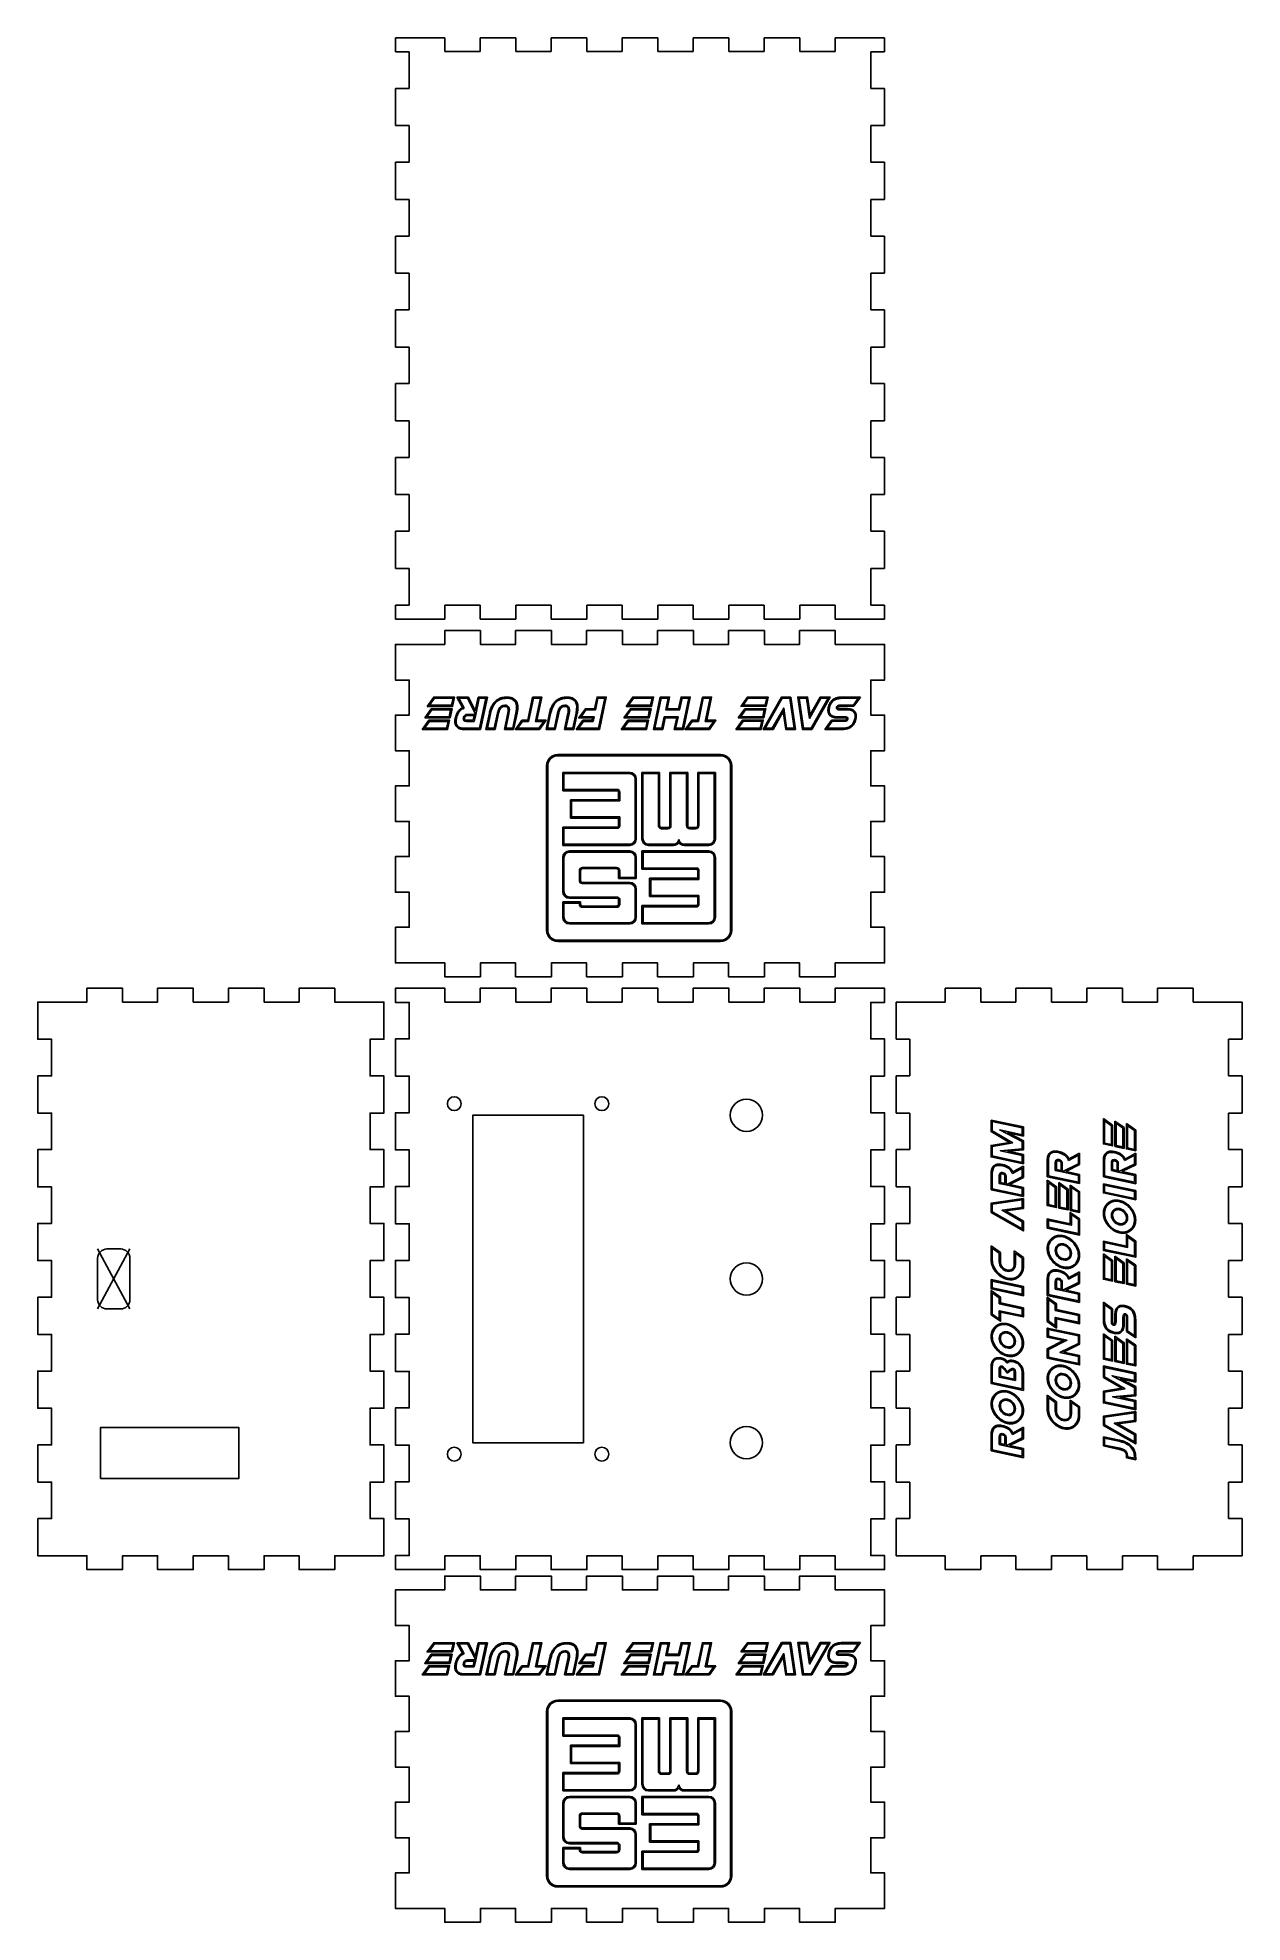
# Model space of a CAD drawing. Header units: millimetres. Extents: x 3 to 264, y -412 to -3.
import ezdxf

# ---------------------------------------------------------------- set-up
doc = ezdxf.new("R2010")
doc.units = ezdxf.units.MM
doc.layers.get('0').update_dxf_attribs({"linetype": 'CONTINUOUS'})

msp = doc.modelspace()

# ---------------------------------------------------------------- linework, layer by layer
for p, q in [((80.68, -6.18), (80.68, -3.18)), ((80.68, -3.18), (83.68, -3.18)), ((91.44, -3.18), (83.68, -3.18)), ((91.44, -6.18), (91.44, -3.18)), ((99.07, -3.18), (99.07, -6.18)), ((106.82, -3.18), (99.07, -3.18)), ((106.82, -6.18), (106.82, -3.18)), ((114.45, -3.18), (114.45, -6.18)), ((122.21, -3.18), (114.45, -3.18)), ((122.21, -6.18), (122.21, -3.18)), ((129.84, -3.18), (129.84, -6.18)), ((137.59, -3.18), (129.84, -3.18)), ((137.59, -6.18), (137.59, -3.18)), ((145.22, -3.18), (145.22, -6.18)), ((152.98, -3.18), (145.22, -3.18)), ((152.98, -6.18), (152.98, -3.18)), ((160.61, -3.18), (160.61, -6.18)), ((168.36, -3.18), (160.61, -3.18)), ((168.36, -6.18), (168.36, -3.18)), ((175.99, -3.18), (175.99, -6.18)), ((175.99, -3.18), (183.75, -3.18)), ((183.75, -3.18), (186.75, -3.18)), ((186.75, -6.18), (186.75, -3.18)), ((80.68, -6.24), (80.68, -6.18)), ((83.68, -6.24), (80.68, -6.24)), ((83.68, -6.24), (83.68, -14.18)), ((99.07, -6.18), (91.44, -6.18)), ((114.45, -6.18), (106.82, -6.18)), ((129.84, -6.18), (122.21, -6.18)), ((145.22, -6.18), (137.59, -6.18)), ((160.61, -6.18), (152.98, -6.18)), ((175.99, -6.18), (168.36, -6.18)), ((183.75, -14.18), (183.75, -6.24)), ((183.75, -6.24), (186.75, -6.24)), ((186.75, -6.24), (186.75, -6.18)), ((80.68, -14.18), (80.68, -22.24)), ((83.68, -14.18), (80.68, -14.18)), ((186.75, -14.18), (183.75, -14.18)), ((186.75, -22.24), (186.75, -14.18)), ((80.68, -22.24), (83.68, -22.24)), ((83.68, -22.24), (83.68, -30.18)), ((183.75, -30.18), (183.75, -22.24)), ((183.75, -22.24), (186.75, -22.24)), ((80.68, -30.18), (80.68, -38.24)), ((83.68, -30.18), (80.68, -30.18)), ((186.75, -30.18), (183.75, -30.18)), ((186.75, -38.24), (186.75, -30.18)), ((80.68, -38.24), (83.68, -38.24)), ((83.68, -38.24), (83.68, -46.18)), ((183.75, -46.18), (183.75, -38.24)), ((183.75, -38.24), (186.75, -38.24)), ((80.68, -46.18), (80.68, -54.24)), ((83.68, -46.18), (80.68, -46.18)), ((186.75, -46.18), (183.75, -46.18)), ((186.75, -54.24), (186.75, -46.18)), ((80.68, -54.24), (83.68, -54.24)), ((83.68, -54.24), (83.68, -62.17)), ((183.75, -62.17), (183.75, -54.24)), ((183.75, -54.24), (186.75, -54.24)), ((80.68, -62.17), (80.68, -70.24)), ((83.68, -62.17), (80.68, -62.17)), ((186.75, -62.17), (183.75, -62.17)), ((186.75, -70.24), (186.75, -62.17)), ((80.68, -70.24), (83.68, -70.24)), ((83.68, -70.24), (83.68, -78.18)), ((183.75, -78.18), (183.75, -70.24)), ((183.75, -70.24), (186.75, -70.24)), ((80.68, -78.18), (80.68, -86.24)), ((83.68, -78.18), (80.68, -78.18)), ((186.75, -78.18), (183.75, -78.18)), ((186.75, -86.24), (186.75, -78.18)), ((80.68, -86.24), (83.68, -86.24)), ((83.68, -86.24), (83.68, -94.18)), ((183.75, -94.18), (183.75, -86.24)), ((183.75, -86.24), (186.75, -86.24)), ((80.68, -94.18), (80.68, -102.24)), ((83.68, -94.18), (80.68, -94.18)), ((186.75, -94.18), (183.75, -94.18)), ((186.75, -102.24), (186.75, -94.18)), ((80.68, -102.24), (83.68, -102.24)), ((83.68, -102.24), (83.68, -110.18)), ((183.75, -110.18), (183.75, -102.24)), ((183.75, -102.24), (186.75, -102.24)), ((80.68, -110.18), (80.68, -118.24)), ((83.68, -110.18), (80.68, -110.18)), ((186.75, -110.18), (183.75, -110.18)), ((186.75, -118.24), (186.75, -110.18)), ((80.68, -118.24), (83.68, -118.24)), ((83.68, -118.24), (83.68, -126.18)), ((183.75, -126.18), (183.75, -118.24)), ((183.75, -118.24), (186.75, -118.24)), ((80.68, -126.24), (80.68, -126.18)), ((83.68, -126.18), (80.68, -126.18)), ((80.68, -129.24), (80.68, -126.24)), ((91.44, -129.24), (91.44, -126.24)), ((91.44, -126.24), (99.07, -126.24)), ((99.07, -126.24), (99.07, -129.24)), ((106.82, -129.24), (106.82, -126.24)), ((106.82, -126.24), (114.45, -126.24)), ((114.45, -126.24), (114.45, -129.24)), ((122.21, -129.24), (122.21, -126.24)), ((122.21, -126.24), (129.84, -126.24)), ((129.84, -126.24), (129.84, -129.24)), ((137.59, -129.24), (137.59, -126.24)), ((137.59, -126.24), (145.22, -126.24)), ((145.22, -126.24), (145.22, -129.24)), ((152.98, -129.24), (152.98, -126.24)), ((152.98, -126.24), (160.61, -126.24)), ((160.61, -126.24), (160.61, -129.24)), ((168.36, -129.24), (168.36, -126.24)), ((168.36, -126.24), (175.99, -126.24)), ((175.99, -126.24), (175.99, -129.24)), ((183.75, -126.18), (186.75, -126.18)), ((186.75, -126.24), (186.75, -126.18)), ((186.75, -129.24), (186.75, -126.24)), ((80.68, -129.24), (83.68, -129.24)), ((83.68, -129.24), (91.44, -129.24)), ((99.07, -129.24), (106.82, -129.24)), ((114.45, -129.24), (122.21, -129.24)), ((129.84, -129.24), (137.59, -129.24)), ((145.22, -129.24), (152.98, -129.24)), ((160.61, -129.24), (168.36, -129.24)), ((175.99, -129.24), (183.75, -129.24)), ((183.75, -129.24), (186.75, -129.24)), ((95.27, -148.42), (94.01, -146.15)), ((94.01, -146.15), (96.51, -146.15)), ((95.63, -148.54), (94.43, -146.4)), ((94.43, -146.4), (96.35, -146.4)), ((96.35, -146.4), (98.09, -149.9)), ((96.51, -146.15), (97.99, -149.15)), ((97.99, -149.15), (98.63, -146.15)), ((98.09, -149.9), (98.84, -146.4)), ((98.63, -146.15), (100.63, -146.15)), ((98.84, -146.4), (100.33, -146.4)), ((100.33, -146.4), (98.94, -152.9)), ((100.63, -146.15), (99.14, -153.15)), ((177.53, -146.14), (181.53, -146.14)), ((177.53, -146.39), (181.04, -146.39)), ((181.04, -146.39), (179.97, -147.89)), ((181.53, -146.14), (180.1, -148.14)), ((96.07, -151.15), (97.57, -151.15)), ((98.09, -149.9), (96.28, -149.9)), ((97.78, -150.15), (96.28, -150.15)), ((97.57, -151.15), (97.78, -150.15)), ((97.77, -151.4), (98.09, -149.9)), ((98.09, -149.9), (98.09, -149.9)), ((100.32, -153.15), (101.07, -149.65)), ((100.63, -152.9), (101.31, -149.7)), ((102.82, -149.6), (102.12, -152.9)), ((103.07, -149.65), (102.32, -153.15)), ((104.32, -153.15), (105.07, -149.65)), ((104.63, -152.9), (105.31, -149.7)), ((106.82, -149.6), (106.12, -152.9)), ((107.07, -149.65), (106.32, -153.15)), ((113.35, -153.15), (114.1, -149.65)), ((113.66, -152.9), (114.34, -149.7)), ((115.85, -149.6), (115.15, -152.9)), ((116.1, -149.65), (115.35, -153.15)), ((117.35, -153.15), (118.1, -149.65)), ((117.66, -152.9), (118.34, -149.7)), ((119.85, -149.6), (119.15, -152.9)), ((120.1, -149.65), (119.35, -153.15)), ((173.79, -153.14), (175.21, -151.14)), ((175.21, -151.14), (177.96, -151.14)), ((178.07, -150.39), (176.57, -150.39)), ((178.07, -150.64), (176.57, -150.64)), ((177, -148.64), (178.5, -148.64)), ((177, -148.89), (178.5, -148.89)), ((179.97, -147.89), (177.1, -147.89)), ((180.1, -148.14), (177.1, -148.14)), ((98.94, -152.9), (95.64, -152.9)), ((99.14, -153.15), (95.64, -153.15)), ((96.07, -151.4), (97.77, -151.4)), ((102.32, -153.15), (100.32, -153.15)), ((102.12, -152.9), (100.63, -152.9)), ((106.32, -153.15), (104.32, -153.15)), ((106.12, -152.9), (104.63, -152.9)), ((115.35, -153.15), (113.35, -153.15)), ((115.15, -152.9), (113.66, -152.9)), ((119.35, -153.15), (117.35, -153.15)), ((119.15, -152.9), (117.66, -152.9)), ((177.54, -153.14), (173.79, -153.14)), ((174.27, -152.89), (175.34, -151.39)), ((177.54, -152.89), (174.27, -152.89)), ((175.34, -151.39), (177.96, -151.39)), ((115.88, -158.61), (151.17, -158.61)), ((115.88, -158.86), (151.17, -158.86)), ((113.45, -196.69), (113.45, -161.04)), ((113.7, -196.69), (113.7, -161.04)), ((131.48, -162.47), (116.98, -162.47)), ((116.98, -162.47), (116.98, -166.44)), ((131.48, -162.72), (117.23, -162.72)), ((117.23, -162.72), (117.23, -166.19)), ((137.95, -162.47), (134.11, -162.47)), ((134.11, -162.47), (134.11, -176.85)), ((137.7, -162.72), (134.36, -162.72)), ((134.36, -162.72), (134.36, -176.85)), ((137.7, -174), (137.7, -162.72)), ((137.95, -174), (137.95, -162.47)), ((140.45, -162.47), (140.18, -162.47)), ((140.18, -162.47), (140.18, -174)), ((140.45, -162.72), (140.43, -162.72)), ((140.43, -162.72), (140.43, -174)), ((143.78, -162.47), (140.45, -162.47)), ((143.78, -162.72), (140.45, -162.72)), ((144.05, -162.47), (143.78, -162.47)), ((143.8, -162.72), (143.78, -162.72)), ((143.8, -174), (143.8, -162.72)), ((144.05, -174), (144.05, -162.47)), ((150.07, -162.47), (146.23, -162.47)), ((146.23, -162.47), (146.23, -174)), ((149.82, -162.72), (146.48, -162.72)), ((146.48, -162.72), (146.48, -174)), ((149.82, -176.85), (149.82, -162.72)), ((150.07, -176.85), (150.07, -162.47)), ((153.35, -161.04), (153.35, -196.69)), ((153.6, -161.04), (153.6, -196.69)), ((116.98, -166.44), (128.93, -166.44)), ((117.23, -166.19), (129.02, -166.19)), ((129.07, -166.76), (129.07, -168.39)), ((129.32, -166.76), (129.32, -168.64)), ((132.66, -176.85), (132.66, -163.9)), ((132.91, -176.85), (132.91, -163.9)), ((129.07, -168.39), (118.62, -168.39)), ((118.62, -168.39), (118.62, -172.36)), ((129.32, -168.64), (118.87, -168.64)), ((118.87, -168.64), (118.87, -172.11)), ((128.93, -174.32), (116.98, -174.32)), ((116.98, -174.32), (116.98, -178.29)), ((129.02, -174.57), (117.23, -174.57)), ((117.23, -174.57), (117.23, -178.04)), ((118.62, -172.36), (129.07, -172.36)), ((118.87, -172.11), (129.32, -172.11)), ((129.07, -172.36), (129.07, -174)), ((129.32, -172.11), (129.32, -174)), ((139.74, -174.44), (138.4, -174.44)), ((139.74, -174.69), (138.4, -174.69)), ((145.78, -174.44), (144.49, -174.44)), ((145.78, -174.69), (144.49, -174.69)), ((116.98, -178.29), (131.48, -178.29)), ((117.23, -178.04), (131.48, -178.04)), ((131.48, -179.49), (118.42, -179.49)), ((131.48, -179.74), (118.42, -179.74)), ((148.63, -179.48), (134.14, -179.48)), ((134.14, -179.48), (134.14, -183.45)), ((148.63, -179.73), (134.39, -179.73)), ((134.39, -179.73), (134.39, -183.2)), ((135.55, -178.04), (140.95, -178.04)), ((135.55, -178.29), (140.95, -178.29)), ((143.31, -178.04), (148.63, -178.04)), ((143.31, -178.29), (148.63, -178.29)), ((116.98, -180.92), (116.98, -188.31)), ((117.23, -180.92), (117.23, -188.31)), ((120.57, -185.98), (120.57, -183.78)), ((120.82, -185.96), (120.82, -183.78)), ((121.27, -183.08), (128.62, -183.08)), ((121.27, -183.33), (128.62, -183.33)), ((129.07, -183.78), (129.07, -185.5)), ((129.32, -183.78), (129.32, -185.25)), ((132.66, -185.25), (132.66, -180.92)), ((132.91, -185.5), (132.91, -180.92)), ((134.14, -183.45), (146.09, -183.45)), ((134.39, -183.2), (146.18, -183.2)), ((146.23, -183.78), (146.23, -185.41)), ((146.48, -183.78), (146.48, -185.66)), ((149.82, -193.87), (149.82, -180.92)), ((150.07, -193.87), (150.07, -180.92)), ((131.48, -186.57), (121.19, -186.56)), ((131.48, -186.32), (121.2, -186.31)), ((129.07, -185.5), (132.91, -185.5)), ((129.32, -185.25), (132.66, -185.25)), ((132.66, -193.87), (132.66, -187.76)), ((132.91, -193.87), (132.91, -187.76)), ((146.23, -185.41), (135.78, -185.41)), ((135.78, -185.41), (135.78, -189.38)), ((146.48, -185.66), (136.03, -185.66)), ((136.03, -185.66), (136.03, -189.13)), ((120.82, -190.56), (116.98, -190.56)), ((116.98, -190.56), (116.98, -193.87)), ((120.57, -190.81), (117.23, -190.81)), ((117.23, -190.81), (117.23, -193.87)), ((118.42, -189.5), (128.85, -189.5)), ((118.42, -189.75), (128.81, -189.75)), ((120.57, -191.01), (120.57, -190.81)), ((120.82, -191.01), (120.82, -190.56)), ((128.62, -191.46), (121.27, -191.46)), ((128.62, -191.71), (121.27, -191.71)), ((129.07, -190.01), (129.07, -191.01)), ((129.32, -189.97), (129.32, -191.01)), ((146.09, -191.34), (134.14, -191.34)), ((134.14, -191.34), (134.14, -195.31)), ((146.18, -191.59), (134.39, -191.59)), ((134.39, -191.59), (134.39, -195.06)), ((135.78, -189.38), (146.23, -189.38)), ((136.03, -189.13), (146.48, -189.13)), ((146.23, -189.38), (146.23, -191.01)), ((146.48, -189.13), (146.48, -191.01)), ((118.42, -195.06), (131.48, -195.06)), ((118.42, -195.31), (131.48, -195.31)), ((134.14, -195.31), (148.63, -195.31)), ((134.39, -195.06), (148.63, -195.06)), ((151.17, -198.87), (115.88, -198.87)), ((151.17, -199.12), (115.88, -199.12)), ((189.22, -212.26), (189.22, -220.32)), ((189.22, -212.26), (192.22, -212.26)), ((192.22, -212.26), (199.89, -212.26)), ((199.89, -209.26), (199.89, -212.26)), ((207.62, -209.26), (199.89, -209.26)), ((207.62, -212.26), (207.62, -209.26)), ((215.22, -212.26), (207.62, -212.26)), ((215.22, -209.26), (215.22, -212.26)), ((222.95, -209.26), (215.22, -209.26)), ((222.95, -212.26), (222.95, -209.26)), ((230.56, -212.26), (222.95, -212.26)), ((230.56, -209.26), (230.56, -212.26)), ((238.29, -209.26), (230.56, -209.26)), ((238.29, -212.26), (238.29, -209.26)), ((245.89, -212.26), (238.29, -212.26)), ((245.89, -209.26), (245.89, -212.26)), ((253.62, -209.26), (245.89, -209.26)), ((253.62, -212.26), (253.62, -209.26)), ((261.29, -212.26), (253.62, -212.26)), ((264.29, -212.26), (261.29, -212.26)), ((264.29, -220.32), (264.29, -212.26)), ((189.22, -220.32), (192.22, -220.32)), ((192.22, -220.32), (192.22, -228.26)), ((261.29, -228.26), (261.29, -220.32)), ((261.29, -220.32), (264.29, -220.32)), ((189.22, -228.26), (189.22, -236.32)), ((192.22, -228.26), (189.22, -228.26)), ((264.29, -228.26), (261.29, -228.26)), ((264.29, -236.32), (264.29, -228.26)), ((189.22, -236.32), (192.22, -236.32)), ((192.22, -236.32), (192.22, -244.26)), ((261.29, -244.26), (261.29, -236.32)), ((261.29, -236.32), (264.29, -236.32)), ((189.22, -244.26), (189.22, -252.32)), ((192.22, -244.26), (189.22, -244.26)), ((226.73, -246.26), (229, -245)), ((229, -245), (229, -247.5)), ((238.9, -246.29), (241.17, -245.03)), ((241.17, -245.03), (241.17, -247.53)), ((264.29, -244.26), (261.29, -244.26)), ((264.29, -252.32), (264.29, -244.26)), ((214.45, -249.45), (216.59, -248.25)), ((214.57, -249.09), (216.84, -247.83)), ((216.59, -248.25), (216.59, -250.17)), ((216.84, -247.83), (216.84, -250.33)), ((222, -250.13), (222, -246.63)), ((222.25, -249.93), (222.25, -246.63)), ((223.75, -247.06), (223.75, -248.76)), ((223.75, -248.76), (225.25, -249.08)), ((224, -247.06), (224, -248.56)), ((224, -248.56), (225, -248.77)), ((225, -248.77), (225, -247.27)), ((225.25, -249.08), (225.25, -247.27)), ((228.75, -247.34), (225.25, -249.08)), ((225.25, -249.08), (225.25, -249.08)), ((225.25, -249.08), (225.25, -249.08)), ((225.25, -249.08), (228.75, -249.83)), ((225.25, -249.08), (225.25, -249.08)), ((225.25, -249.08), (225.25, -249.08)), ((229, -247.5), (226, -248.98)), ((226, -248.98), (229, -249.62)), ((226.61, -246.62), (228.75, -245.42)), ((228.75, -245.42), (228.75, -247.34)), ((234.17, -250.16), (234.17, -246.66)), ((234.42, -249.96), (234.42, -246.66)), ((235.92, -247.09), (235.92, -248.79)), ((235.92, -248.79), (237.41, -249.11)), ((236.17, -247.09), (236.17, -248.59)), ((236.17, -248.59), (237.16, -248.8)), ((237.16, -248.8), (237.16, -247.3)), ((237.41, -249.1), (237.41, -247.3)), ((240.92, -247.37), (237.41, -249.1)), ((237.41, -249.1), (237.41, -249.11)), ((237.41, -249.11), (237.41, -249.1)), ((237.41, -249.11), (237.41, -249.11)), ((237.41, -249.11), (240.92, -249.85)), ((237.41, -249.11), (237.41, -249.11)), ((241.17, -247.53), (238.16, -249.01)), ((238.16, -249.01), (241.17, -249.65)), ((238.78, -246.64), (240.92, -245.45)), ((240.92, -245.45), (240.92, -247.37)), ((189.22, -252.32), (192.22, -252.32)), ((192.22, -252.32), (192.22, -260.26)), ((209.84, -252.96), (209.84, -249.46)), ((216.84, -254.45), (209.84, -252.96)), ((210.09, -252.76), (210.09, -249.46)), ((216.59, -254.15), (210.09, -252.76)), ((211.59, -249.89), (211.59, -251.59)), ((211.59, -251.59), (213.09, -251.91)), ((211.84, -249.89), (211.84, -251.39)), ((211.84, -251.39), (212.84, -251.6)), ((212.84, -251.6), (212.84, -250.1)), ((213.09, -251.91), (213.08, -251.91)), ((213.08, -251.91), (213.09, -251.91)), ((213.09, -251.91), (213.09, -250.1)), ((216.59, -250.17), (213.09, -251.91)), ((213.09, -251.91), (216.59, -252.66)), ((213.09, -251.91), (213.09, -251.91)), ((213.09, -251.91), (213.09, -251.91)), ((216.84, -250.33), (213.84, -251.81)), ((213.84, -251.81), (216.84, -252.45)), ((216.59, -252.66), (216.59, -254.15)), ((216.84, -252.45), (216.84, -254.45)), ((229, -251.62), (222, -250.13)), ((228.75, -251.31), (222.25, -249.93)), ((228.75, -249.83), (228.75, -251.31)), ((229, -249.62), (229, -251.62)), ((241.17, -251.65), (234.17, -250.16)), ((240.92, -251.34), (234.42, -249.96)), ((240.92, -249.85), (240.92, -251.34)), ((241.17, -249.65), (241.17, -251.65)), ((261.29, -260.26), (261.29, -252.32)), ((261.29, -252.32), (264.29, -252.32)), ((189.22, -260.26), (189.22, -268.32)), ((192.22, -260.26), (189.22, -260.26)), ((264.29, -260.26), (261.29, -260.26)), ((264.29, -268.32), (264.29, -260.26)), ((209.84, -268.13), (209.84, -265.13)), ((209.84, -265.13), (211.84, -266.55)), ((16.14, -265.79), (23.14, -278.79)), ((23.14, -265.79), (16.14, -278.79)), ((189.22, -268.32), (192.22, -268.32)), ((192.22, -268.32), (192.22, -276.26)), ((210.09, -268.13), (210.09, -265.61)), ((210.09, -265.61), (211.59, -266.68)), ((211.59, -266.68), (211.59, -268.55)), ((211.84, -266.55), (211.84, -268.55)), ((214.84, -269.19), (214.84, -266.19)), ((214.84, -266.19), (216.84, -267.62)), ((215.09, -269.19), (215.09, -266.68)), ((215.09, -266.68), (216.59, -267.75)), ((216.59, -267.75), (216.59, -269.62)), ((216.84, -267.62), (216.84, -269.62)), ((261.29, -276.26), (261.29, -268.32)), ((261.29, -268.32), (264.29, -268.32)), ((222, -275.88), (222, -272.39)), ((222.25, -275.68), (222.25, -272.39)), ((223.75, -272.81), (223.75, -274.51)), ((224, -272.81), (224, -274.31)), ((225, -274.53), (225, -273.03)), ((225.25, -274.83), (225.25, -273.03)), ((228.75, -273.09), (225.25, -274.83)), ((229, -273.25), (226, -274.74)), ((226.61, -272.37), (228.75, -271.18)), ((226.73, -272.01), (229, -270.75)), ((228.75, -271.18), (228.75, -273.09)), ((229, -270.75), (229, -273.25)), ((189.22, -276.26), (189.22, -284.32)), ((192.22, -276.26), (189.22, -276.26)), ((229, -277.38), (222, -275.88)), ((228.75, -277.07), (222.25, -275.68)), ((223.75, -274.51), (225.25, -274.83)), ((224, -274.31), (225, -274.53)), ((225.25, -274.83), (225.25, -274.83)), ((225.25, -274.83), (228.75, -275.58)), ((226, -274.74), (229, -275.38)), ((228.75, -275.58), (228.75, -277.07)), ((229, -275.38), (229, -277.38)), ((234.17, -281.09), (234.17, -277.34)), ((234.17, -277.34), (236.17, -278.76)), ((234.42, -277.82), (235.92, -278.89)), ((234.42, -281.09), (234.42, -277.82)), ((264.29, -276.26), (261.29, -276.26)), ((264.29, -284.32), (264.29, -276.26)), ((235.92, -278.89), (235.92, -281.51)), ((236.17, -278.76), (236.17, -281.51)), ((236.67, -281.62), (236.67, -280.12)), ((236.92, -281.62), (236.92, -280.12)), ((238.42, -280.55), (238.42, -282.05)), ((238.67, -280.55), (238.67, -282.05)), ((239.17, -283.65), (239.17, -280.65)), ((239.42, -283.53), (239.42, -280.65)), ((240.92, -281.08), (240.92, -284.59)), ((241.17, -281.08), (241.17, -285.08)), ((189.22, -284.32), (192.22, -284.32)), ((192.22, -284.32), (192.22, -292.26)), ((241.17, -285.08), (239.17, -283.65)), ((240.92, -284.59), (239.42, -283.53)), ((261.29, -292.26), (261.29, -284.32)), ((261.29, -284.32), (264.29, -284.32)), ((189.22, -292.26), (189.22, -300.32)), ((192.22, -292.26), (189.22, -292.26)), ((209.84, -294.96), (209.84, -291.46)), ((210.09, -294.76), (210.09, -291.46)), ((211.59, -291.88), (211.59, -293.59)), ((211.59, -293.59), (215.09, -294.33)), ((211.84, -291.88), (211.84, -293.38)), ((211.84, -293.38), (214.84, -294.02)), ((214.84, -294.02), (214.84, -292.52)), ((215.09, -294.33), (215.09, -292.52)), ((216.59, -292.95), (216.59, -296.14)), ((216.84, -292.95), (216.84, -296.45)), ((264.29, -292.26), (261.29, -292.26)), ((264.29, -300.32), (264.29, -292.26)), ((216.84, -296.45), (209.84, -294.96)), ((216.59, -296.14), (210.09, -294.76)), ((222, -300.5), (222, -297.5)), ((222, -297.5), (224, -298.93)), ((222.25, -300.5), (222.25, -297.99)), ((222.25, -297.99), (223.75, -299.06)), ((189.22, -300.32), (192.22, -300.32)), ((192.22, -300.32), (192.22, -308.26)), ((223.75, -299.06), (223.75, -300.93)), ((224, -298.93), (224, -300.93)), ((227, -301.57), (227, -298.57)), ((227, -298.57), (229, -299.99)), ((227.25, -301.57), (227.25, -299.05)), ((227.25, -299.05), (228.75, -300.12)), ((228.75, -300.12), (228.75, -301.99)), ((229, -299.99), (229, -301.99)), ((261.29, -308.26), (261.29, -300.32)), ((261.29, -300.32), (264.29, -300.32)), ((209.84, -309.56), (209.84, -306.06)), ((210.09, -309.36), (210.09, -306.06)), ((214.45, -306.04), (216.59, -304.85)), ((214.57, -305.69), (216.84, -304.43)), ((216.59, -304.85), (216.59, -306.77)), ((216.84, -304.43), (216.84, -306.93)), ((189.22, -308.26), (189.22, -316.32)), ((192.22, -308.26), (189.22, -308.26)), ((216.84, -311.05), (209.84, -309.56)), ((216.59, -310.74), (210.09, -309.36)), ((211.59, -306.49), (211.59, -308.19)), ((211.59, -308.19), (213.09, -308.51)), ((211.84, -306.49), (211.84, -307.99)), ((211.84, -307.99), (212.84, -308.2)), ((212.84, -308.2), (212.84, -306.7)), ((213.09, -308.5), (213.09, -306.7)), ((216.59, -306.77), (213.09, -308.5)), ((213.09, -308.51), (213.09, -308.51)), ((213.09, -308.51), (216.59, -309.25)), ((216.84, -306.93), (213.84, -308.41)), ((213.84, -308.41), (216.84, -309.05)), ((216.59, -309.25), (216.59, -310.74)), ((216.84, -309.05), (216.84, -311.05)), ((234.17, -308.5), (234.17, -306.5)), ((234.17, -306.5), (237.67, -307.25)), ((237.67, -309.25), (234.17, -308.5)), ((234.42, -308.3), (234.42, -306.81)), ((234.42, -306.81), (237.61, -307.49)), ((237.72, -309), (234.42, -308.3)), ((264.29, -308.26), (261.29, -308.26)), ((264.29, -316.32), (264.29, -308.26)), ((239.17, -311.05), (239.17, -310.57)), ((241.17, -311.48), (239.17, -311.05)), ((239.42, -310.85), (239.42, -310.57)), ((240.92, -311.17), (239.42, -310.85)), ((240.92, -310.99), (240.92, -311.17)), ((241.17, -310.99), (241.17, -311.48)), ((189.22, -316.32), (192.22, -316.32)), ((192.22, -316.32), (192.22, -324.26)), ((261.29, -324.26), (261.29, -316.32)), ((261.29, -316.32), (264.29, -316.32)), ((189.22, -324.26), (189.22, -332.32)), ((192.22, -324.26), (189.22, -324.26)), ((264.29, -324.26), (261.29, -324.26)), ((264.29, -332.32), (264.29, -324.26)), ((189.22, -332.32), (192.22, -332.32)), ((192.22, -332.32), (199.89, -332.32)), ((199.89, -332.32), (199.89, -335.32)), ((207.62, -335.32), (207.62, -332.32)), ((207.62, -332.32), (215.22, -332.32)), ((215.22, -332.32), (215.22, -335.32)), ((222.95, -335.32), (222.95, -332.32)), ((222.95, -332.32), (230.56, -332.32)), ((230.56, -332.32), (230.56, -335.32)), ((238.29, -335.32), (238.29, -332.32)), ((238.29, -332.32), (245.89, -332.32)), ((245.89, -332.32), (245.89, -335.32)), ((253.62, -335.32), (253.62, -332.32)), ((253.62, -332.32), (261.29, -332.32)), ((261.29, -332.32), (264.29, -332.32)), ((199.89, -335.32), (207.62, -335.32)), ((215.22, -335.32), (222.95, -335.32)), ((230.56, -335.32), (238.29, -335.32)), ((245.89, -335.32), (253.62, -335.32)), ((95.27, -353.42), (94.01, -351.15)), ((94.01, -351.15), (96.51, -351.15)), ((96.51, -351.15), (97.99, -354.15)), ((97.99, -354.15), (98.63, -351.15)), ((98.63, -351.15), (100.63, -351.15)), ((100.63, -351.15), (99.14, -358.15)), ((177.53, -351.14), (181.53, -351.14)), ((177.53, -351.39), (181.04, -351.39)), ((181.04, -351.39), (179.97, -352.89)), ((181.53, -351.14), (180.1, -353.14)), ((95.63, -353.54), (94.43, -351.4)), ((94.43, -351.4), (96.35, -351.4)), ((98.09, -354.9), (96.28, -354.9)), ((97.78, -355.15), (96.28, -355.15)), ((96.35, -351.4), (98.09, -354.9)), ((97.57, -356.15), (97.78, -355.15)), ((97.77, -356.4), (98.09, -354.9)), ((98.09, -354.9), (98.84, -351.4)), ((98.09, -354.9), (98.09, -354.9)), ((98.84, -351.4), (100.33, -351.4)), ((100.33, -351.4), (98.94, -357.9)), ((100.32, -358.15), (101.07, -354.65)), ((100.63, -357.9), (101.31, -354.7)), ((102.82, -354.6), (102.12, -357.9)), ((103.07, -354.65), (102.32, -358.15)), ((104.32, -358.15), (105.07, -354.65)), ((104.63, -357.9), (105.31, -354.7)), ((106.82, -354.6), (106.12, -357.9)), ((107.07, -354.65), (106.32, -358.15)), ((113.35, -358.15), (114.1, -354.65)), ((113.66, -357.9), (114.34, -354.7)), ((115.85, -354.6), (115.15, -357.9)), ((116.1, -354.65), (115.35, -358.15)), ((117.35, -358.15), (118.1, -354.65)), ((117.66, -357.9), (118.34, -354.7)), ((119.85, -354.6), (119.15, -357.9)), ((120.1, -354.65), (119.35, -358.15)), ((178.07, -355.39), (176.57, -355.39)), ((177, -353.64), (178.5, -353.64)), ((177, -353.89), (178.5, -353.89)), ((179.97, -352.89), (177.1, -352.89)), ((180.1, -353.14), (177.1, -353.14)), ((98.94, -357.9), (95.64, -357.9)), ((99.14, -358.15), (95.64, -358.15)), ((96.07, -356.15), (97.57, -356.15)), ((96.07, -356.4), (97.77, -356.4)), ((102.32, -358.15), (100.32, -358.15)), ((102.12, -357.9), (100.63, -357.9)), ((106.32, -358.15), (104.32, -358.15)), ((106.12, -357.9), (104.63, -357.9)), ((115.35, -358.15), (113.35, -358.15)), ((115.15, -357.9), (113.66, -357.9)), ((119.35, -358.15), (117.35, -358.15)), ((119.15, -357.9), (117.66, -357.9)), ((173.79, -358.14), (175.21, -356.14)), ((177.54, -358.14), (173.79, -358.14)), ((174.27, -357.89), (175.34, -356.39)), ((177.54, -357.89), (174.27, -357.89)), ((175.21, -356.14), (177.96, -356.14)), ((175.34, -356.39), (177.96, -356.39)), ((178.07, -355.64), (176.57, -355.64)), ((115.88, -363.61), (151.17, -363.61)), ((113.45, -401.69), (113.45, -366.04)), ((113.7, -401.69), (113.7, -366.04)), ((115.88, -363.86), (151.17, -363.86)), ((131.48, -367.47), (116.98, -367.47)), ((116.98, -367.47), (116.98, -371.44)), ((131.48, -367.72), (117.23, -367.72)), ((117.23, -367.72), (117.23, -371.19)), ((134.11, -367.47), (134.11, -381.85)), ((137.95, -367.47), (134.11, -367.47)), ((134.36, -367.72), (134.36, -381.85)), ((137.7, -367.72), (134.36, -367.72)), ((137.7, -379), (137.7, -367.72)), ((137.95, -379), (137.95, -367.47)), ((140.18, -367.47), (140.18, -379)), ((140.45, -367.47), (140.18, -367.47)), ((140.45, -367.72), (140.43, -367.72)), ((140.43, -367.72), (140.43, -379)), ((143.78, -367.47), (140.45, -367.47)), ((143.78, -367.72), (140.45, -367.72)), ((144.05, -367.47), (143.78, -367.47)), ((143.8, -367.72), (143.78, -367.72)), ((143.8, -379), (143.8, -367.72)), ((144.05, -379), (144.05, -367.47)), ((150.07, -367.47), (146.23, -367.47)), ((146.23, -367.47), (146.23, -379)), ((149.82, -367.72), (146.48, -367.72)), ((146.48, -367.72), (146.48, -379)), ((149.82, -381.85), (149.82, -367.72)), ((150.07, -381.85), (150.07, -367.47)), ((153.35, -366.04), (153.35, -401.69)), ((153.6, -366.04), (153.6, -401.69)), ((116.98, -371.44), (128.93, -371.44)), ((117.23, -371.19), (129.02, -371.19)), ((129.07, -371.76), (129.07, -373.39)), ((129.32, -371.76), (129.32, -373.64)), ((132.66, -381.85), (132.66, -368.9)), ((132.91, -381.85), (132.91, -368.9)), ((129.07, -373.39), (118.62, -373.39)), ((118.62, -373.39), (118.62, -377.36)), ((129.32, -373.64), (118.87, -373.64)), ((118.87, -373.64), (118.87, -377.11)), ((128.93, -379.32), (116.98, -379.32)), ((116.98, -379.32), (116.98, -383.29)), ((129.02, -379.57), (117.23, -379.57)), ((117.23, -379.57), (117.23, -383.04)), ((118.62, -377.36), (129.07, -377.36)), ((118.87, -377.11), (129.32, -377.11)), ((129.07, -377.36), (129.07, -379)), ((129.32, -377.11), (129.32, -379)), ((139.74, -379.44), (138.4, -379.44)), ((139.74, -379.69), (138.4, -379.69)), ((145.78, -379.44), (144.49, -379.44)), ((145.78, -379.69), (144.49, -379.69)), ((116.98, -383.29), (131.48, -383.29)), ((117.23, -383.04), (131.48, -383.04)), ((135.55, -383.04), (140.95, -383.04)), ((135.55, -383.29), (140.95, -383.29)), ((143.31, -383.04), (148.63, -383.04)), ((143.31, -383.29), (148.63, -383.29)), ((116.98, -385.92), (116.98, -393.31)), ((117.23, -385.92), (117.23, -393.31)), ((131.48, -384.49), (118.42, -384.49)), ((131.48, -384.74), (118.42, -384.74)), ((121.27, -388.08), (128.62, -388.08)), ((132.66, -390.25), (132.66, -385.92)), ((132.91, -390.5), (132.91, -385.92)), ((148.63, -384.48), (134.14, -384.48)), ((134.14, -384.48), (134.14, -388.45)), ((148.63, -384.73), (134.39, -384.73)), ((134.39, -384.73), (134.39, -388.2)), ((149.82, -398.87), (149.82, -385.92)), ((150.07, -398.87), (150.07, -385.92)), ((120.57, -390.98), (120.57, -388.78)), ((120.82, -390.96), (120.82, -388.78)), ((131.48, -391.57), (121.19, -391.56)), ((131.48, -391.32), (121.2, -391.31)), ((121.27, -388.33), (128.62, -388.33)), ((129.07, -388.78), (129.07, -390.5)), ((129.07, -390.5), (132.91, -390.5)), ((129.32, -388.78), (129.32, -390.25)), ((129.32, -390.25), (132.66, -390.25)), ((134.14, -388.45), (146.09, -388.45)), ((134.39, -388.2), (146.18, -388.2)), ((135.78, -390.41), (135.78, -394.38)), ((146.23, -390.41), (135.78, -390.41)), ((146.48, -390.66), (136.03, -390.66)), ((136.03, -390.66), (136.03, -394.13)), ((146.23, -388.78), (146.23, -390.41)), ((146.48, -388.78), (146.48, -390.66)), ((120.82, -395.56), (116.98, -395.56)), ((116.98, -395.56), (116.98, -398.87)), ((120.57, -395.81), (117.23, -395.81)), ((117.23, -395.81), (117.23, -398.87)), ((118.42, -394.5), (128.85, -394.5)), ((118.42, -394.75), (128.81, -394.75)), ((120.57, -396.01), (120.57, -395.81)), ((120.82, -396.01), (120.82, -395.56)), ((129.07, -395.01), (129.07, -396.01)), ((129.32, -394.97), (129.32, -396.01)), ((132.66, -398.87), (132.66, -392.76)), ((132.91, -398.87), (132.91, -392.76)), ((146.09, -396.34), (134.14, -396.34)), ((134.14, -396.34), (134.14, -400.31)), ((135.78, -394.38), (146.23, -394.38)), ((136.03, -394.13), (146.48, -394.13)), ((146.23, -394.38), (146.23, -396.01)), ((146.48, -394.13), (146.48, -396.01)), ((118.42, -400.06), (131.48, -400.06)), ((118.42, -400.31), (131.48, -400.31)), ((128.62, -396.46), (121.27, -396.46)), ((128.62, -396.71), (121.27, -396.71)), ((134.14, -400.31), (148.63, -400.31)), ((146.18, -396.59), (134.39, -396.59)), ((134.39, -396.59), (134.39, -400.06)), ((134.39, -400.06), (148.63, -400.06)), ((151.17, -403.87), (115.88, -403.87)), ((151.17, -404.12), (115.88, -404.12))]:
    msp.add_line(p, q)
for points in [[(80.68, -196.05), (80.68, -203.78), (83.68, -203.78), (91.38, -203.78), (91.38, -206.78), (99.13, -206.78), (99.13, -203.78), (106.76, -203.78), (106.76, -206.78), (114.51, -206.78), (114.51, -203.78), (122.15, -203.78), (122.15, -206.78), (129.9, -206.78), (129.9, -203.78), (137.53, -203.78), (137.53, -206.78), (145.28, -206.78), (145.28, -203.78), (152.92, -203.78), (152.92, -206.78), (160.67, -206.78), (160.67, -203.78), (168.3, -203.78), (168.3, -206.78), (176.05, -206.78), (176.05, -203.78), (183.75, -203.78), (186.75, -203.78), (186.75, -196.05), (183.75, -196.05), (183.75, -188.44), (186.75, -188.44), (186.75, -180.72), (183.75, -180.72), (183.75, -173.11), (186.75, -173.11), (186.75, -165.38), (183.75, -165.38), (183.75, -157.78), (186.75, -157.78), (186.75, -150.05), (183.75, -150.05), (183.75, -142.44), (186.75, -142.44), (186.75, -134.72), (183.75, -134.72), (176.05, -134.72), (176.05, -131.72), (168.3, -131.72), (168.3, -134.72), (160.67, -134.72), (160.67, -131.72), (152.92, -131.72), (152.92, -134.72), (145.28, -134.72), (145.28, -131.72), (137.53, -131.72), (137.53, -134.72), (129.9, -134.72), (129.9, -131.72), (122.15, -131.72), (122.15, -134.72), (114.51, -134.72), (114.51, -131.72), (106.76, -131.72), (106.76, -134.72), (99.13, -134.72), (99.13, -131.72), (91.38, -131.72), (91.38, -134.72), (83.68, -134.72), (80.68, -134.72), (80.68, -142.44), (83.68, -142.44), (83.68, -150.05), (80.68, -150.05), (80.68, -157.78), (83.68, -157.78), (83.68, -165.38), (80.68, -165.38), (80.68, -173.11), (83.68, -173.11), (83.68, -180.72), (80.68, -180.72), (80.68, -188.44), (83.68, -188.44), (83.68, -196.05)], [(87.57, -148.15), (89, -146.15), (93.5, -146.15), (93.07, -148.15)], [(88.06, -147.9), (89.13, -146.4), (93.19, -146.4), (92.87, -147.9)], [(110.43, -146.15), (112.43, -146.15), (111.37, -151.15), (113.37, -151.15), (111.94, -153.15), (106.69, -153.15), (108.12, -151.15), (109.37, -151.15)], [(109.57, -151.4), (110.63, -146.4), (112.12, -146.4), (111.06, -151.4), (112.88, -151.4), (111.81, -152.9), (107.18, -152.9), (108.24, -151.4)], [(119.91, -153.15), (121.34, -151.15), (123.34, -151.15), (123.45, -150.65), (120.45, -150.65), (121.87, -148.65), (123.87, -148.65), (124.4, -146.15), (126.4, -146.15), (124.91, -153.15)], [(123.54, -151.4), (123.76, -150.4), (120.93, -150.4), (122, -148.9), (124.07, -148.9), (124.6, -146.4), (126.09, -146.4), (124.71, -152.9), (120.4, -152.9), (121.47, -151.4)], [(130.72, -148.15), (132.15, -146.15), (136.65, -146.15), (136.22, -148.15)], [(136.34, -146.4), (136.02, -147.9), (131.21, -147.9), (132.28, -146.4)], [(143.14, -153.15), (141.14, -153.15), (141.67, -150.65), (139.17, -150.65), (138.64, -153.15), (136.64, -153.15), (138.12, -146.15), (140.12, -146.15), (139.59, -148.65), (142.09, -148.65), (142.62, -146.15), (144.62, -146.15)], [(138.33, -146.4), (139.82, -146.4), (139.29, -148.9), (142.3, -148.9), (142.83, -146.4), (144.32, -146.4), (142.93, -152.9), (141.44, -152.9), (141.98, -150.4), (138.97, -150.4), (138.43, -152.9), (136.94, -152.9)], [(147.24, -146.15), (149.24, -146.15), (148.18, -151.15), (150.18, -151.15), (148.75, -153.15), (143.5, -153.15), (144.93, -151.15), (146.18, -151.15)], [(145.06, -151.4), (146.38, -151.4), (147.44, -146.4), (148.93, -146.4), (147.87, -151.4), (149.69, -151.4), (148.62, -152.9), (143.99, -152.9)], [(155.56, -148.15), (156.99, -146.15), (161.49, -146.14), (161.06, -148.14)], [(160.86, -147.89), (156.05, -147.9), (157.12, -146.4), (161.18, -146.39)], [(166.41, -146.14), (167.42, -153.14), (165.3, -153.14), (164.75, -149.27), (162.55, -153.14), (160.42, -153.14), (164.41, -146.14)], [(167.13, -152.89), (165.51, -152.89), (164.89, -148.51), (162.4, -152.89), (160.85, -152.89), (164.56, -146.39), (166.19, -146.39)], [(170.94, -153.14), (168.94, -153.14), (167.93, -146.14), (170.05, -146.14), (170.6, -150.02), (172.8, -146.14), (174.93, -146.14)], [(168.22, -146.39), (169.84, -146.39), (170.46, -150.78), (172.95, -146.39), (174.5, -146.39), (170.79, -152.89), (169.16, -152.89)], [(86.51, -153.15), (87.93, -151.15), (92.43, -151.15), (92.01, -153.15)], [(87.04, -150.65), (88.47, -148.65), (92.97, -148.65), (92.54, -150.65)], [(92.66, -148.9), (92.34, -150.4), (87.53, -150.4), (88.6, -148.9)], [(98.09, -149.91), (98.09, -149.9), (98.09, -149.9)], [(129.66, -153.15), (131.08, -151.15), (135.58, -151.15), (135.16, -153.15)], [(130.19, -150.65), (131.62, -148.65), (136.12, -148.65), (135.69, -150.65)], [(130.68, -150.4), (131.75, -148.9), (135.81, -148.9), (135.49, -150.4)], [(154.5, -153.15), (155.92, -151.15), (160.42, -151.14), (160, -153.14)], [(155.03, -150.65), (156.46, -148.65), (160.96, -148.64), (160.53, -150.64)], [(155.52, -150.4), (156.59, -148.9), (160.65, -148.89), (160.33, -150.39)], [(86.99, -152.9), (88.06, -151.4), (92.12, -151.4), (91.8, -152.9)], [(135.27, -151.4), (134.95, -152.9), (130.14, -152.9), (131.21, -151.4)], [(159.8, -152.89), (154.98, -152.9), (156.05, -151.4), (160.12, -151.39)], [(3.14, -324.26), (3.14, -332.32), (6.14, -332.32), (13.81, -332.32), (13.81, -335.32), (21.54, -335.32), (21.54, -332.32), (29.14, -332.32), (29.14, -335.32), (36.87, -335.32), (36.87, -332.32), (44.48, -332.32), (44.48, -335.32), (52.21, -335.32), (52.21, -332.32), (59.81, -332.32), (59.81, -335.32), (67.54, -335.32), (67.54, -332.32), (75.21, -332.32), (78.21, -332.32), (78.21, -324.26), (75.21, -324.26), (75.21, -316.32), (78.21, -316.32), (78.21, -308.26), (75.21, -308.26), (75.21, -300.32), (78.21, -300.32), (78.21, -292.26), (75.21, -292.26), (75.21, -284.32), (78.21, -284.32), (78.21, -276.26), (75.21, -276.26), (75.21, -268.32), (78.21, -268.32), (78.21, -260.26), (75.21, -260.26), (75.21, -252.32), (78.21, -252.32), (78.21, -244.26), (75.21, -244.26), (75.21, -236.32), (78.21, -236.32), (78.21, -228.26), (75.21, -228.26), (75.21, -220.32), (78.21, -220.32), (78.21, -212.26), (75.21, -212.26), (67.54, -212.26), (67.54, -209.26), (59.81, -209.26), (59.81, -212.26), (52.21, -212.26), (52.21, -209.26), (44.48, -209.26), (44.48, -212.26), (36.87, -212.26), (36.87, -209.26), (29.14, -209.26), (29.14, -212.26), (21.54, -212.26), (21.54, -209.26), (13.81, -209.26), (13.81, -212.26), (6.14, -212.26), (3.14, -212.26), (3.14, -220.32), (6.14, -220.32), (6.14, -228.26), (3.14, -228.26), (3.14, -236.32), (6.14, -236.32), (6.14, -244.26), (3.14, -244.26), (3.14, -252.32), (6.14, -252.32), (6.14, -260.26), (3.14, -260.26), (3.14, -268.32), (6.14, -268.32), (6.14, -276.26), (3.14, -276.26), (3.14, -284.32), (6.14, -284.32), (6.14, -292.26), (3.14, -292.26), (3.14, -300.32), (6.14, -300.32), (6.14, -308.26), (3.14, -308.26), (3.14, -316.32), (6.14, -316.32), (6.14, -324.26)], [(80.68, -335.32), (80.68, -332.32), (80.68, -332.26), (83.68, -332.26), (83.68, -324.32), (80.68, -324.32), (80.68, -316.26), (83.68, -316.26), (83.68, -308.32), (80.68, -308.32), (80.68, -300.26), (83.68, -300.26), (83.68, -292.32), (80.68, -292.32), (80.68, -284.26), (83.68, -284.26), (83.68, -276.32), (80.68, -276.32), (80.68, -268.26), (83.68, -268.26), (83.68, -260.32), (80.68, -260.32), (80.68, -252.26), (83.68, -252.26), (83.68, -244.32), (80.68, -244.32), (80.68, -236.26), (83.68, -236.26), (83.68, -228.32), (80.68, -228.32), (80.68, -220.26), (83.68, -220.26), (83.68, -212.32), (80.68, -212.32), (80.68, -212.26), (80.68, -209.26), (83.68, -209.26), (91.44, -209.26), (91.44, -212.26), (99.07, -212.26), (99.07, -209.26), (106.82, -209.26), (106.82, -212.26), (114.45, -212.26), (114.45, -209.26), (122.21, -209.26), (122.21, -212.26), (129.84, -212.26), (129.84, -209.26), (137.59, -209.26), (137.59, -212.26), (145.22, -212.26), (145.22, -209.26), (152.98, -209.26), (152.98, -212.26), (160.61, -212.26), (160.61, -209.26), (168.36, -209.26), (168.36, -212.26), (175.99, -212.26), (175.99, -209.26), (183.75, -209.26), (186.75, -209.26), (186.75, -212.26), (186.75, -212.32), (183.75, -212.32), (183.75, -220.26), (186.75, -220.26), (186.75, -228.32), (183.75, -228.32), (183.75, -236.26), (186.75, -236.26), (186.75, -244.32), (183.75, -244.32), (183.75, -252.26), (186.75, -252.26), (186.75, -260.32), (183.75, -260.32), (183.75, -268.26), (186.75, -268.26), (186.75, -276.32), (183.75, -276.32), (183.75, -284.26), (186.75, -284.26), (186.75, -292.32), (183.75, -292.32), (183.75, -300.26), (186.75, -300.26), (186.75, -308.32), (183.75, -308.32), (183.75, -316.26), (186.75, -316.26), (186.75, -324.32), (183.75, -324.32), (183.75, -332.26), (186.75, -332.26), (186.75, -332.32), (186.75, -335.32), (183.75, -335.32), (175.99, -335.32), (175.99, -332.32), (168.36, -332.32), (168.36, -335.32), (160.61, -335.32), (160.61, -332.32), (152.98, -332.32), (152.98, -335.32), (145.22, -335.32), (145.22, -332.32), (137.59, -332.32), (137.59, -335.32), (129.84, -335.32), (129.84, -332.32), (122.21, -332.32), (122.21, -335.32), (114.45, -335.32), (114.45, -332.32), (106.82, -332.32), (106.82, -335.32), (99.07, -335.32), (99.07, -332.32), (91.44, -332.32), (91.44, -335.32), (83.68, -335.32)], [(121.45, -236.79), (97.45, -236.79), (97.45, -307.79), (121.45, -307.79)], [(209.84, -237.83), (216.84, -239.32), (216.84, -241.32), (213.5, -240.61), (216.84, -242.32), (216.84, -244.32), (213.52, -244.61), (216.84, -245.32), (216.84, -247.32), (209.84, -245.83), (209.84, -243.33), (213.84, -242.68), (209.84, -240.33)], [(214.56, -242.81), (210.09, -240.18), (210.09, -238.14), (216.59, -239.52), (216.59, -241.01), (211.71, -239.97), (216.59, -242.47), (216.59, -244.09), (211.83, -244.51), (216.59, -245.52), (216.59, -247.01), (210.09, -245.62), (210.09, -243.54)], [(234.17, -237.52), (236.17, -238.95), (236.17, -243.45), (234.17, -243.02)], [(234.42, -242.82), (234.42, -238.01), (235.92, -239.08), (235.92, -243.14)], [(236.67, -238.06), (238.67, -239.48), (238.67, -243.98), (236.67, -243.56)], [(236.92, -243.36), (236.92, -238.54), (238.42, -239.61), (238.42, -243.68)], [(239.17, -238.59), (241.17, -240.01), (241.17, -244.51), (239.17, -244.09)], [(239.42, -239.07), (240.92, -240.14), (240.92, -244.21), (239.42, -243.89)], [(222, -250.88), (224, -252.3), (224, -256.8), (222, -256.38)], [(222.25, -251.36), (223.75, -252.43), (223.75, -256.49), (222.25, -256.17)], [(224.5, -251.41), (226.5, -252.84), (226.5, -257.34), (224.5, -256.91)], [(226.25, -252.97), (226.25, -257.03), (224.75, -256.71), (224.75, -251.9)], [(227, -251.94), (229, -253.37), (229, -257.87), (227, -257.44)], [(228.75, -257.56), (227.25, -257.24), (227.25, -252.43), (228.75, -253.5)], [(234.17, -251.64), (241.17, -253.13), (241.17, -255.13), (234.17, -253.64)], [(240.92, -254.82), (234.42, -253.44), (234.42, -251.95), (240.92, -253.33)], [(209.84, -257.88), (209.84, -255.88), (216.84, -254.87), (216.84, -257), (212.96, -257.55), (216.84, -259.75), (216.84, -261.87)], [(210.09, -256.1), (216.59, -255.16), (216.59, -256.78), (212.2, -257.4), (216.59, -259.89), (216.59, -261.44), (210.09, -257.74)], [(227, -260.35), (227, -257.85), (229, -259.27), (229, -262.77), (222, -261.28), (222, -259.28)], [(222.25, -261.08), (222.25, -259.59), (227.25, -260.66), (227.25, -258.33), (228.75, -259.4), (228.75, -262.47)], [(239.17, -265.17), (239.17, -262.67), (241.17, -264.09), (241.17, -267.59), (234.17, -266.1), (234.17, -264.1)], [(240.92, -267.28), (234.42, -265.9), (234.42, -264.41), (239.42, -265.47), (239.42, -263.15), (240.92, -264.22)], [(234.17, -266.84), (236.17, -268.27), (236.17, -272.77), (234.17, -272.34)], [(234.42, -267.33), (235.92, -268.4), (235.92, -272.46), (234.42, -272.14)], [(236.67, -267.38), (238.67, -268.8), (238.67, -273.3), (236.67, -272.88)], [(236.92, -272.68), (236.92, -267.86), (238.42, -268.93), (238.42, -272.99)], [(239.17, -267.91), (241.17, -269.33), (241.17, -273.83), (239.17, -273.41)], [(239.42, -273.21), (239.42, -268.39), (240.92, -269.46), (240.92, -273.52)], [(209.84, -272.43), (216.84, -273.92), (216.84, -275.92), (209.84, -274.43)], [(216.59, -274.12), (216.59, -275.61), (210.09, -274.23), (210.09, -272.74)], [(216.84, -278.54), (216.84, -280.54), (211.84, -279.47), (211.84, -281.47), (209.84, -280.05), (209.84, -274.8), (211.84, -276.22), (211.84, -277.47)], [(210.09, -275.28), (211.59, -276.35), (211.59, -277.68), (216.59, -278.74), (216.59, -280.23), (211.59, -279.17), (211.59, -280.99), (210.09, -279.92)], [(229, -279.99), (229, -281.99), (224, -280.93), (224, -282.93), (222, -281.5), (222, -276.25), (224, -277.68), (224, -278.93)], [(228.75, -281.68), (223.75, -280.62), (223.75, -282.44), (222.25, -281.37), (222.25, -276.74), (223.75, -277.81), (223.75, -279.13), (228.75, -280.2)], [(225.25, -274.83), (225.25, -274.83), (225.25, -274.83)], [(225.5, -288.17), (229, -288.92), (229, -290.92), (222, -289.43), (222, -287.43), (225.5, -285.67), (222, -284.93), (222, -282.93), (229, -284.42), (229, -286.42)], [(228.75, -290.61), (222.25, -289.22), (222.25, -287.58), (226.25, -285.57), (222.25, -284.72), (222.25, -283.23), (228.75, -284.62), (228.75, -286.26), (224.75, -288.27), (228.75, -289.12)], [(234.17, -284.17), (236.17, -285.6), (236.17, -290.1), (234.17, -289.67)], [(235.92, -289.79), (234.42, -289.47), (234.42, -284.66), (235.92, -285.73)], [(236.67, -284.71), (238.67, -286.13), (238.67, -290.63), (236.67, -290.21)], [(236.92, -285.19), (238.42, -286.26), (238.42, -290.32), (236.92, -290)], [(239.17, -285.24), (241.17, -286.66), (241.17, -291.16), (239.17, -290.74)], [(239.42, -285.72), (240.92, -286.79), (240.92, -290.85), (239.42, -290.53)], [(234.17, -291.15), (241.17, -292.64), (241.17, -294.64), (237.83, -293.93), (241.17, -295.64), (241.17, -297.64), (237.85, -297.94), (241.17, -298.64), (241.17, -300.64), (234.17, -299.15), (234.17, -296.65), (238.16, -296), (234.17, -293.65)], [(238.89, -296.14), (234.42, -293.51), (234.42, -291.46), (240.92, -292.84), (240.92, -294.33), (236.04, -293.29), (240.92, -295.79), (240.92, -297.41), (236.16, -297.83), (240.92, -298.84), (240.92, -300.33), (234.42, -298.95), (234.42, -296.86)], [(234.17, -304.07), (234.17, -302.07), (241.17, -301.06), (241.17, -303.18), (237.29, -303.73), (241.17, -305.93), (241.17, -308.06)], [(240.92, -306.08), (240.92, -307.63), (234.42, -303.92), (234.42, -302.28), (240.92, -301.35), (240.92, -302.97), (236.53, -303.59)], [(16.75, -315.52), (46.75, -315.52), (46.75, -304.52), (16.75, -304.52)], [(213.09, -308.51), (213.09, -308.5), (213.08, -308.51)], [(122.15, -411.78), (129.9, -411.78), (129.9, -408.78), (137.53, -408.78), (137.53, -411.78), (145.28, -411.78), (145.28, -408.78), (152.92, -408.78), (152.92, -411.78), (160.67, -411.78), (160.67, -408.78), (168.3, -408.78), (168.3, -411.78), (176.05, -411.78), (176.05, -408.78), (183.75, -408.78), (186.75, -408.78), (186.75, -401.05), (183.75, -401.05), (183.75, -393.44), (186.75, -393.44), (186.75, -385.72), (183.75, -385.72), (183.75, -378.11), (186.75, -378.11), (186.75, -370.38), (183.75, -370.38), (183.75, -362.78), (186.75, -362.78), (186.75, -355.05), (183.75, -355.05), (183.75, -347.44), (186.75, -347.44), (186.75, -339.72), (183.75, -339.72), (176.05, -339.72), (176.05, -336.72), (168.3, -336.72), (168.3, -339.72), (160.67, -339.72), (160.67, -336.72), (152.92, -336.72), (152.92, -339.72), (145.28, -339.72), (145.28, -336.72), (137.53, -336.72), (137.53, -339.72), (129.9, -339.72), (129.9, -336.72), (122.15, -336.72), (122.15, -339.72), (114.51, -339.72), (114.51, -336.72), (106.76, -336.72), (106.76, -339.72), (99.13, -339.72), (99.13, -336.72), (91.38, -336.72), (91.38, -339.72), (83.68, -339.72), (80.68, -339.72), (80.68, -347.44), (83.68, -347.44), (83.68, -355.05), (80.68, -355.05), (80.68, -362.78), (83.68, -362.78), (83.68, -370.38), (80.68, -370.38), (80.68, -378.11), (83.68, -378.11), (83.68, -385.72), (80.68, -385.72), (80.68, -393.44), (83.68, -393.44), (83.68, -401.05), (80.68, -401.05), (80.68, -408.78), (83.68, -408.78), (91.38, -408.78), (91.38, -411.78), (99.13, -411.78), (99.13, -408.78), (106.76, -408.78), (106.76, -411.78), (114.51, -411.78), (114.51, -408.78), (122.15, -408.78)], [(93.07, -353.15), (87.57, -353.15), (89, -351.15), (93.5, -351.15)], [(111.37, -356.15), (113.37, -356.15), (111.94, -358.15), (106.69, -358.15), (108.12, -356.15), (109.37, -356.15), (110.43, -351.15), (112.43, -351.15)], [(119.91, -358.15), (121.34, -356.15), (123.34, -356.15), (123.45, -355.65), (120.45, -355.65), (121.87, -353.65), (123.87, -353.65), (124.4, -351.15), (126.4, -351.15), (124.91, -358.15)], [(136.22, -353.15), (130.72, -353.15), (132.15, -351.15), (136.65, -351.15)], [(139.59, -353.65), (142.09, -353.65), (142.62, -351.15), (144.62, -351.15), (143.14, -358.15), (141.14, -358.15), (141.67, -355.65), (139.17, -355.65), (138.64, -358.15), (136.64, -358.15), (138.12, -351.15), (140.12, -351.15)], [(141.44, -357.9), (141.98, -355.4), (138.97, -355.4), (138.43, -357.9), (136.94, -357.9), (138.33, -351.4), (139.82, -351.4), (139.29, -353.9), (142.3, -353.9), (142.83, -351.4), (144.32, -351.4), (142.93, -357.9)], [(150.18, -356.15), (148.75, -358.15), (143.5, -358.15), (144.93, -356.15), (146.18, -356.15), (147.24, -351.15), (149.24, -351.15), (148.18, -356.15)], [(147.87, -356.4), (149.69, -356.4), (148.62, -357.9), (143.99, -357.9), (145.06, -356.4), (146.38, -356.4), (147.44, -351.4), (148.93, -351.4)], [(155.56, -353.15), (156.99, -351.15), (161.49, -351.14), (161.06, -353.14)], [(157.12, -351.4), (161.18, -351.39), (160.86, -352.89), (156.05, -352.9)], [(166.41, -351.14), (167.42, -358.14), (165.3, -358.14), (164.75, -354.27), (162.55, -358.14), (160.42, -358.14), (164.41, -351.14)], [(160.85, -357.89), (164.56, -351.39), (166.19, -351.39), (167.13, -357.89), (165.51, -357.89), (164.89, -353.51), (162.4, -357.89)], [(170.05, -351.14), (170.6, -355.02), (172.8, -351.14), (174.93, -351.14), (170.94, -358.14), (168.94, -358.14), (167.93, -351.14)], [(169.16, -357.89), (168.22, -351.39), (169.84, -351.39), (170.46, -355.78), (172.95, -351.39), (174.5, -351.39), (170.79, -357.89)], [(92.97, -353.65), (92.54, -355.65), (87.04, -355.65), (88.47, -353.65)], [(87.53, -355.4), (88.6, -353.9), (92.66, -353.9), (92.34, -355.4)], [(92.87, -352.9), (88.06, -352.9), (89.13, -351.4), (93.19, -351.4)], [(98.09, -354.91), (98.09, -354.9), (98.09, -354.9)], [(111.06, -356.4), (112.88, -356.4), (111.81, -357.9), (107.18, -357.9), (108.24, -356.4), (109.57, -356.4), (110.63, -351.4), (112.12, -351.4)], [(124.6, -351.4), (126.09, -351.4), (124.71, -357.9), (120.4, -357.9), (121.47, -356.4), (123.54, -356.4), (123.76, -355.4), (120.93, -355.4), (122, -353.9), (124.07, -353.9)], [(136.12, -353.65), (135.69, -355.65), (130.19, -355.65), (131.62, -353.65)], [(130.68, -355.4), (131.75, -353.9), (135.81, -353.9), (135.49, -355.4)], [(131.21, -352.9), (132.28, -351.4), (136.34, -351.4), (136.02, -352.9)], [(160.53, -355.64), (155.03, -355.65), (156.46, -353.65), (160.96, -353.64)], [(160.65, -353.89), (160.33, -355.39), (155.52, -355.4), (156.59, -353.9)], [(92.01, -358.15), (86.51, -358.15), (87.93, -356.15), (92.43, -356.15)], [(91.8, -357.9), (86.99, -357.9), (88.06, -356.4), (92.12, -356.4)], [(135.16, -358.15), (129.66, -358.15), (131.08, -356.15), (135.58, -356.15)], [(131.21, -356.4), (135.27, -356.4), (134.95, -357.9), (130.14, -357.9)], [(154.5, -358.15), (155.92, -356.15), (160.42, -356.14), (160, -358.14)], [(156.05, -356.4), (160.12, -356.39), (159.8, -357.89), (154.98, -357.9)]]:
    msp.add_lwpolyline(points, close=True)
msp.add_lwpolyline([(18.14, -265.79), (21.14, -265.79, -0.414214), (23.14, -267.79), (23.14, -276.79, -0.414214), (21.14, -278.79), (18.14, -278.79, -0.414214), (16.14, -276.79), (16.14, -267.79, -0.414214)], format="xyb", close=True)
for centre, radius in [((93.45, -234.29), 1.5), ((125.45, -234.29), 1.5), ((156.79, -236.79), 3.5), ((156.79, -272.29), 3.5), ((156.79, -307.79), 3.5), ((93.45, -310.29), 1.5), ((125.45, -310.29), 1.5)]:
    msp.add_circle(centre, radius)
for points, degree in [([(101.07, -149.65), (101.81, -146.15), (104.81, -146.15)], 2), ([(104.81, -146.15), (107.81, -146.15), (107.07, -149.65)], 2), ([(114.1, -149.65), (114.84, -146.15), (117.84, -146.15)], 2), ([(117.84, -146.15), (120.84, -146.15), (120.1, -149.65)], 2), ([(174.54, -148.41), (175.03, -146.14), (177.53, -146.14)], 2), ([(95.64, -153.15), (93.15, -153.15), (93.68, -150.65)], 2), ([(93.68, -150.65), (94.03, -148.97), (95.27, -148.42)], 2), ([(95.68, -150.65), (95.57, -151.15), (96.07, -151.15)], 2), ([(96.28, -150.15), (95.78, -150.15), (95.68, -150.65)], 2), ([(104.39, -148.15), (103.39, -148.15), (103.07, -149.65)], 2), ([(105.07, -149.65), (105.39, -148.15), (104.39, -148.15)], 2), ([(117.42, -148.15), (116.42, -148.15), (116.1, -149.65)], 2), ([(118.1, -149.65), (118.42, -148.15), (117.42, -148.15)], 2), ([(176.57, -150.64), (174.07, -150.64), (174.54, -148.41)], 2), ([(177.1, -148.14), (176.6, -148.14), (176.54, -148.41)], 2), ([(176.54, -148.41), (176.5, -148.64), (177, -148.64)], 2), ([(180.51, -150.91), (180.04, -153.14), (177.54, -153.14)], 2), ([(177.96, -151.14), (178.46, -151.14), (178.51, -150.91)], 2), ([(178.51, -150.91), (178.57, -150.64), (178.07, -150.64)], 2), ([(178.5, -148.64), (181, -148.64), (180.51, -150.91)], 2), ([(113.45, -161.04), (113.45, -159.71), (114.54, -158.61), (115.88, -158.61)], 3), ([(113.7, -161.04), (113.7, -159.84), (114.68, -158.86), (115.88, -158.86)], 3), ([(151.17, -158.61), (152.51, -158.61), (153.6, -159.71), (153.6, -161.04)], 3), ([(151.17, -158.86), (152.37, -158.86), (153.35, -159.84), (153.35, -161.04)], 3), ([(132.91, -163.9), (132.91, -163.11), (132.27, -162.47), (131.48, -162.47)], 3), ([(132.66, -163.9), (132.66, -163.25), (132.13, -162.72), (131.48, -162.72)], 3), ([(128.93, -166.44), (129.02, -166.52), (129.07, -166.63), (129.07, -166.76)], 3), ([(129.02, -166.19), (129.2, -166.31), (129.32, -166.52), (129.32, -166.76)], 3), ([(129.07, -174), (129.07, -174.13), (129.02, -174.24), (128.93, -174.32)], 3), ([(129.32, -174), (129.32, -174.23), (129.2, -174.44), (129.02, -174.57)], 3), ([(138.4, -174.69), (138.02, -174.69), (137.7, -174.38), (137.7, -174)], 3), ([(138.4, -174.44), (138.15, -174.44), (137.95, -174.25), (137.95, -174)], 3), ([(140.43, -174), (140.43, -174.38), (140.12, -174.69), (139.74, -174.69)], 3), ([(140.18, -174), (140.18, -174.25), (139.99, -174.44), (139.74, -174.44)], 3), ([(144.49, -174.69), (144.11, -174.69), (143.8, -174.38), (143.8, -174)], 3), ([(144.49, -174.44), (144.25, -174.44), (144.05, -174.25), (144.05, -174)], 3), ([(146.48, -174), (146.48, -174.38), (146.16, -174.69), (145.78, -174.69)], 3), ([(146.23, -174), (146.23, -174.25), (146.03, -174.44), (145.78, -174.44)], 3), ([(118.42, -179.49), (117.63, -179.49), (116.98, -180.13), (116.98, -180.92)], 3), ([(118.42, -179.74), (117.76, -179.74), (117.23, -180.27), (117.23, -180.92)], 3), ([(131.48, -178.04), (132.13, -178.04), (132.66, -177.51), (132.66, -176.85)], 3), ([(131.48, -178.29), (132.27, -178.29), (132.91, -177.64), (132.91, -176.85)], 3), ([(132.91, -180.92), (132.91, -180.13), (132.27, -179.49), (131.48, -179.49)], 3), ([(132.66, -180.92), (132.66, -180.27), (132.13, -179.74), (131.48, -179.74)], 3), ([(134.11, -176.85), (134.11, -177.64), (134.75, -178.29), (135.55, -178.29)], 3), ([(134.36, -176.85), (134.36, -177.51), (134.89, -178.04), (135.55, -178.04)], 3), ([(140.95, -178.04), (141.56, -178.04), (142.06, -177.59), (142.13, -177)], 3), ([(140.95, -178.29), (141.44, -178.29), (141.87, -178.05), (142.13, -177.68)], 3), ([(142.13, -177), (142.2, -177.59), (142.7, -178.04), (143.31, -178.04)], 3), ([(142.13, -177.68), (142.39, -178.05), (142.82, -178.29), (143.31, -178.29)], 3), ([(148.63, -178.04), (149.29, -178.04), (149.82, -177.51), (149.82, -176.85)], 3), ([(148.63, -178.29), (149.43, -178.29), (150.07, -177.64), (150.07, -176.85)], 3), ([(150.07, -180.92), (150.07, -180.13), (149.43, -179.48), (148.63, -179.48)], 3), ([(149.82, -180.92), (149.82, -180.27), (149.29, -179.73), (148.63, -179.73)], 3), ([(120.57, -183.78), (120.57, -183.39), (120.89, -183.08), (121.27, -183.08)], 3), ([(120.82, -183.78), (120.82, -183.53), (121.02, -183.33), (121.27, -183.33)], 3), ([(128.62, -183.08), (129.01, -183.08), (129.32, -183.39), (129.32, -183.78)], 3), ([(128.62, -183.33), (128.87, -183.33), (129.07, -183.53), (129.07, -183.78)], 3), ([(146.09, -183.45), (146.17, -183.53), (146.23, -183.65), (146.23, -183.78)], 3), ([(146.18, -183.2), (146.36, -183.33), (146.48, -183.54), (146.48, -183.78)], 3), ([(121.19, -186.56), (120.87, -186.53), (120.62, -186.29), (120.57, -185.98)], 3), ([(121.2, -186.31), (121.01, -186.29), (120.86, -186.14), (120.82, -185.96)], 3), ([(132.91, -187.76), (132.91, -186.97), (132.27, -186.32), (131.48, -186.32)], 3), ([(132.66, -187.76), (132.66, -187.1), (132.13, -186.57), (131.48, -186.57)], 3), ([(116.98, -188.31), (116.98, -189.1), (117.63, -189.75), (118.42, -189.75)], 3), ([(117.23, -188.31), (117.23, -188.96), (117.76, -189.5), (118.42, -189.5)], 3), ([(121.27, -191.71), (120.89, -191.71), (120.57, -191.4), (120.57, -191.01)], 3), ([(121.27, -191.46), (121.02, -191.46), (120.82, -191.26), (120.82, -191.01)], 3), ([(129.32, -191.01), (129.32, -191.4), (129.01, -191.71), (128.62, -191.71)], 3), ([(129.07, -191.01), (129.07, -191.26), (128.87, -191.46), (128.62, -191.46)], 3), ([(128.81, -189.75), (128.93, -189.79), (129.02, -189.89), (129.07, -190.01)], 3), ([(128.85, -189.5), (129.08, -189.56), (129.25, -189.74), (129.32, -189.97)], 3), ([(146.23, -191.01), (146.23, -191.14), (146.17, -191.26), (146.09, -191.34)], 3), ([(146.48, -191.01), (146.48, -191.25), (146.36, -191.46), (146.18, -191.59)], 3), ([(116.98, -193.87), (116.98, -194.66), (117.63, -195.31), (118.42, -195.31)], 3), ([(117.23, -193.87), (117.23, -194.52), (117.76, -195.06), (118.42, -195.06)], 3), ([(131.48, -195.06), (132.13, -195.06), (132.66, -194.52), (132.66, -193.87)], 3), ([(131.48, -195.31), (132.27, -195.31), (132.91, -194.66), (132.91, -193.87)], 3), ([(148.63, -195.06), (149.29, -195.06), (149.82, -194.52), (149.82, -193.87)], 3), ([(148.63, -195.31), (149.43, -195.31), (150.07, -194.66), (150.07, -193.87)], 3), ([(115.88, -199.12), (114.54, -199.12), (113.45, -198.02), (113.45, -196.69)], 3), ([(115.88, -198.87), (114.68, -198.87), (113.7, -197.89), (113.7, -196.69)], 3), ([(153.6, -196.69), (153.6, -198.02), (152.51, -199.12), (151.17, -199.12)], 3), ([(153.35, -196.69), (153.35, -197.89), (152.37, -198.87), (151.17, -198.87)], 3), ([(222, -246.63), (222, -244.13), (224.5, -244.67)], 2), ([(224.5, -244.67), (226.18, -245.02), (226.73, -246.26)], 2), ([(234.17, -246.66), (234.17, -244.16), (236.67, -244.7)], 2), ([(236.67, -244.7), (238.34, -245.05), (238.9, -246.29)], 2), ([(209.84, -249.46), (209.84, -246.96), (212.34, -247.5)], 2), ([(212.34, -247.5), (214.02, -247.85), (214.57, -249.09)], 2), ([(224.5, -246.67), (224, -246.56), (224, -247.06)], 2), ([(225, -247.27), (225, -246.77), (224.5, -246.67)], 2), ([(236.67, -246.7), (236.17, -246.59), (236.17, -247.09)], 2), ([(237.16, -247.3), (237.16, -246.8), (236.67, -246.7)], 2), ([(212.34, -249.5), (211.84, -249.39), (211.84, -249.89)], 2), ([(212.84, -250.1), (212.84, -249.6), (212.34, -249.5)], 2), ([(234.17, -258.04), (234.17, -256.59), (235.19, -255.79)], 2), ([(234.42, -258.04), (234.42, -257.13), (234.72, -256.48), (235.34, -255.98)], 3), ([(235.19, -255.79), (236.22, -254.98), (237.67, -255.29)], 2), ([(235.34, -255.98), (235.97, -255.49), (236.7, -255.34), (237.61, -255.53)], 3), ([(236.45, -257.31), (236.1, -257.58), (235.92, -258), (235.92, -258.47)], 3), ([(237.72, -257.04), (237.25, -256.94), (236.8, -257.03), (236.45, -257.31)], 3), ([(237.67, -257.29), (237.05, -257.16), (236.61, -257.5)], 2), ([(237.61, -255.53), (238.52, -255.73), (239.29, -256.21), (239.95, -257)], 3), ([(237.67, -255.29), (239.12, -255.6), (240.14, -256.84)], 2), ([(238.73, -257.96), (238.28, -257.42), (237.67, -257.29)], 2), ([(239.95, -257), (240.6, -257.79), (240.92, -258.62), (240.92, -259.53)], 3), ([(240.14, -256.84), (241.17, -258.08), (241.17, -259.53)], 2), ([(235.19, -260.74), (234.17, -259.49), (234.17, -258.04)], 2), ([(235.38, -260.58), (234.73, -259.79), (234.42, -258.95), (234.42, -258.04)], 3), ([(237.67, -262.29), (236.22, -261.98), (235.19, -260.74)], 2), ([(235.92, -258.47), (235.92, -258.94), (236.09, -259.39), (236.41, -259.78)], 3), ([(236.61, -257.5), (236.17, -257.85), (236.17, -258.47)], 2), ([(236.17, -258.47), (236.17, -259.09), (236.61, -259.62)], 2), ([(236.41, -259.78), (236.74, -260.17), (237.14, -260.43), (237.61, -260.53)], 3), ([(236.61, -259.62), (237.05, -260.16), (237.67, -260.29)], 2), ([(237.61, -260.53), (238.08, -260.63), (238.53, -260.55), (238.88, -260.27)], 3), ([(237.67, -260.29), (238.28, -260.42), (238.73, -260.08)], 2), ([(239.17, -259.11), (239.17, -258.49), (238.73, -257.96)], 2), ([(238.73, -260.08), (239.17, -259.73), (239.17, -259.11)], 2), ([(238.88, -260.27), (239.23, -259.99), (239.42, -259.58), (239.42, -259.11)], 3), ([(239.42, -259.11), (239.42, -258.64), (239.24, -258.19), (238.92, -257.8)], 3), ([(240.92, -259.53), (240.92, -260.44), (240.61, -261.1), (239.99, -261.59)], 3), ([(241.17, -259.53), (241.17, -260.98), (240.14, -261.79)], 2), ([(222, -265.69), (222, -264.24), (223.03, -263.43)], 2), ([(222.25, -265.69), (222.25, -264.78), (222.55, -264.12), (223.18, -263.63)], 3), ([(223.03, -263.43), (224.05, -262.63), (225.5, -262.93)], 2), ([(223.18, -263.63), (223.81, -263.14), (224.54, -262.99), (225.45, -263.18)], 3), ([(224.29, -264.95), (223.94, -265.23), (223.75, -265.64), (223.75, -266.11)], 3), ([(224.44, -265.15), (224, -265.49), (224, -266.11)], 2), ([(225.55, -264.69), (225.08, -264.59), (224.64, -264.68), (224.29, -264.95)], 3), ([(225.5, -264.93), (224.88, -264.8), (224.44, -265.15)], 2), ([(225.45, -263.18), (226.36, -263.37), (227.13, -263.85), (227.78, -264.64)], 3), ([(225.5, -262.93), (226.95, -263.24), (227.98, -264.48)], 2), ([(226.56, -265.6), (226.12, -265.07), (225.5, -264.93)], 2), ([(227.25, -266.75), (227.25, -266.28), (227.08, -265.83), (226.75, -265.44)], 3), ([(227.78, -264.64), (228.44, -265.44), (228.75, -266.27), (228.75, -267.18)], 3), ([(227.98, -264.48), (229, -265.73), (229, -267.18)], 2), ([(240.14, -261.79), (239.12, -262.6), (237.67, -262.29)], 2), ([(210.86, -270.82), (209.84, -269.58), (209.84, -268.13)], 2), ([(211.05, -270.66), (210.4, -269.87), (210.09, -269.04), (210.09, -268.13)], 3), ([(211.59, -268.55), (211.59, -269.03), (211.76, -269.47), (212.08, -269.87)], 3), ([(211.84, -268.55), (211.84, -269.17), (212.28, -269.71)], 2), ([(214.4, -270.16), (214.84, -269.81), (214.84, -269.19)], 2), ([(214.55, -270.36), (214.9, -270.08), (215.09, -269.67), (215.09, -269.19)], 3), ([(216.59, -269.62), (216.59, -270.53), (216.28, -271.19), (215.66, -271.68)], 3), ([(216.84, -269.62), (216.84, -271.07), (215.81, -271.88)], 2), ([(223.03, -268.38), (222, -267.14), (222, -265.69)], 2), ([(223.22, -268.22), (222.56, -267.43), (222.25, -266.59), (222.25, -265.69)], 3), ([(225.5, -269.93), (224.05, -269.63), (223.03, -268.38)], 2), ([(223.75, -266.11), (223.75, -266.58), (223.92, -267.03), (224.25, -267.43)], 3), ([(224, -266.11), (224, -266.73), (224.44, -267.27)], 2), ([(224.25, -267.43), (224.57, -267.82), (224.98, -268.08), (225.45, -268.18)], 3), ([(224.44, -267.27), (224.88, -267.8), (225.5, -267.93)], 2), ([(225.45, -268.18), (225.92, -268.28), (226.36, -268.19), (226.71, -267.92)], 3), ([(225.5, -267.93), (226.12, -268.07), (226.56, -267.72)], 2), ([(227.98, -269.43), (226.95, -270.24), (225.5, -269.93)], 2), ([(227, -266.75), (227, -266.13), (226.56, -265.6)], 2), ([(226.56, -267.72), (227, -267.37), (227, -266.75)], 2), ([(226.71, -267.92), (227.07, -267.64), (227.25, -267.22), (227.25, -266.75)], 3), ([(228.75, -267.18), (228.75, -268.08), (228.45, -268.74), (227.82, -269.24)], 3), ([(229, -267.18), (229, -268.63), (227.98, -269.43)], 2), ([(213.34, -272.37), (211.89, -272.07), (210.86, -270.82)], 2), ([(212.08, -269.87), (212.41, -270.26), (212.81, -270.52), (213.28, -270.62)], 3), ([(212.28, -269.71), (212.72, -270.24), (213.34, -270.37)], 2), ([(213.28, -270.62), (213.75, -270.72), (214.2, -270.63), (214.55, -270.36)], 3), ([(213.34, -270.37), (213.96, -270.51), (214.4, -270.16)], 2), ([(215.81, -271.88), (214.79, -272.68), (213.34, -272.37)], 2), ([(222, -272.39), (222, -269.89), (224.5, -270.42)], 2), ([(224.5, -272.42), (224, -272.31), (224, -272.81)], 2), ([(224.5, -270.42), (226.18, -270.78), (226.73, -272.01)], 2), ([(225, -273.03), (225, -272.53), (224.5, -272.42)], 2), ([(210.86, -282.51), (211.89, -281.7), (213.34, -282.01)], 2), ([(236.4, -284.06), (234.17, -283.59), (234.17, -281.09)], 2), ([(236.17, -281.51), (236.17, -282.01), (236.4, -282.06)], 2), ([(236.4, -282.06), (236.67, -282.12), (236.67, -281.62)], 2), ([(236.67, -280.12), (236.67, -277.62), (238.9, -278.09)], 2), ([(238.9, -280.09), (238.67, -280.05), (238.67, -280.55)], 2), ([(238.9, -278.09), (241.17, -278.58), (241.17, -281.08)], 2), ([(239.17, -280.65), (239.17, -280.15), (238.9, -280.09)], 2), ([(209.84, -284.76), (209.84, -283.31), (210.86, -282.51)], 2), ([(210.86, -287.46), (209.84, -286.21), (209.84, -284.76)], 2), ([(210.09, -284.76), (210.09, -283.85), (210.39, -283.2), (211.01, -282.7)], 3), ([(211.05, -287.3), (210.4, -286.5), (210.09, -285.67), (210.09, -284.76)], 3), ([(211.01, -282.7), (211.64, -282.21), (212.37, -282.06), (213.28, -282.25)], 3), ([(212.12, -284.03), (211.77, -284.3), (211.59, -284.71), (211.59, -285.19)], 3), ([(211.59, -285.19), (211.59, -285.66), (211.76, -286.11), (212.08, -286.5)], 3), ([(212.28, -284.22), (211.84, -284.57), (211.84, -285.19)], 2), ([(211.84, -285.19), (211.84, -285.81), (212.28, -286.34)], 2), ([(213.39, -283.76), (212.92, -283.66), (212.47, -283.75), (212.12, -284.03)], 3), ([(213.34, -284.01), (212.72, -283.88), (212.28, -284.22)], 2), ([(213.28, -282.25), (214.19, -282.45), (214.96, -282.93), (215.62, -283.72)], 3), ([(213.34, -282.01), (214.79, -282.32), (215.81, -283.56)], 2), ([(214.4, -284.67), (213.96, -284.14), (213.34, -284.01)], 2), ([(214.84, -285.83), (214.84, -285.21), (214.4, -284.67)], 2), ([(214.4, -286.79), (214.84, -286.45), (214.84, -285.83)], 2), ([(214.55, -286.99), (214.9, -286.71), (215.09, -286.3), (215.09, -285.83)], 3), ([(215.09, -285.83), (215.09, -285.35), (214.91, -284.91), (214.59, -284.52)], 3), ([(215.62, -283.72), (216.27, -284.51), (216.59, -285.34), (216.59, -286.25)], 3), ([(215.81, -283.56), (216.84, -284.8), (216.84, -286.25)], 2), ([(238.67, -282.05), (238.67, -284.55), (236.4, -284.06)], 2), ([(209.84, -291.46), (209.84, -288.96), (212.09, -289.44)], 2), ([(213.34, -289.01), (211.89, -288.7), (210.86, -287.46)], 2), ([(212.08, -286.5), (212.41, -286.89), (212.81, -287.15), (213.28, -287.25)], 3), ([(212.09, -289.44), (212.9, -289.61), (213.34, -290.2)], 2), ([(212.28, -286.34), (212.72, -286.88), (213.34, -287.01)], 2), ([(213.28, -287.25), (213.75, -287.35), (214.2, -287.27), (214.55, -286.99)], 3), ([(213.34, -287.01), (213.96, -287.14), (214.4, -286.79)], 2), ([(215.81, -288.51), (214.79, -289.32), (213.34, -289.01)], 2), ([(213.34, -290.2), (213.77, -289.8), (214.59, -289.97)], 2), ([(214.59, -289.97), (216.84, -290.45), (216.84, -292.95)], 2), ([(216.59, -286.25), (216.59, -287.16), (216.28, -287.82), (215.66, -288.31)], 3), ([(216.84, -286.25), (216.84, -287.7), (215.81, -288.51)], 2), ([(212.09, -291.44), (211.84, -291.38), (211.84, -291.88)], 2), ([(213.34, -292.7), (212.34, -291.49), (212.09, -291.44)], 2), ([(214.59, -291.97), (214.34, -291.92), (213.34, -292.7)], 2), ([(214.84, -292.52), (214.84, -292.02), (214.59, -291.97)], 2), ([(222, -293.83), (222, -292.38), (223.03, -291.57)], 2), ([(223.03, -296.52), (222, -295.28), (222, -293.83)], 2), ([(222.25, -293.83), (222.25, -292.92), (222.55, -292.26), (223.18, -291.77)], 3), ([(223.22, -296.36), (222.56, -295.57), (222.25, -294.74), (222.25, -293.83)], 3), ([(223.03, -291.57), (224.05, -290.77), (225.5, -291.07)], 2), ([(223.18, -291.77), (223.81, -291.28), (224.54, -291.13), (225.45, -291.32)], 3), ([(224.29, -293.09), (223.94, -293.37), (223.75, -293.78), (223.75, -294.25)], 3), ([(224.44, -293.29), (224, -293.63), (224, -294.25)], 2), ([(225.55, -292.83), (225.08, -292.73), (224.64, -292.82), (224.29, -293.09)], 3), ([(225.5, -293.07), (224.88, -292.94), (224.44, -293.29)], 2), ([(225.45, -291.32), (226.36, -291.51), (227.13, -291.99), (227.78, -292.79)], 3), ([(225.5, -291.07), (226.95, -291.38), (227.98, -292.63)], 2), ([(226.56, -293.74), (226.12, -293.21), (225.5, -293.07)], 2), ([(227, -294.89), (227, -294.27), (226.56, -293.74)], 2), ([(227.25, -294.89), (227.25, -294.42), (227.08, -293.97), (226.75, -293.58)], 3), ([(227.78, -292.79), (228.44, -293.58), (228.75, -294.41), (228.75, -295.32)], 3), ([(227.98, -292.63), (229, -293.87), (229, -295.32)], 2), ([(209.84, -299.36), (209.84, -297.91), (210.86, -297.11)], 2), ([(210.09, -299.36), (210.09, -298.45), (210.39, -297.8), (211.01, -297.3)], 3), ([(210.86, -297.11), (211.89, -296.3), (213.34, -296.61)], 2), ([(211.01, -297.3), (211.64, -296.81), (212.37, -296.66), (213.28, -296.85)], 3), ([(213.39, -298.36), (212.92, -298.26), (212.47, -298.35), (212.12, -298.63)], 3), ([(213.28, -296.85), (214.19, -297.05), (214.96, -297.53), (215.62, -298.32)], 3), ([(213.34, -296.61), (214.79, -296.92), (215.81, -298.16)], 2), ([(215.81, -298.16), (216.84, -299.4), (216.84, -300.85)], 2), ([(225.5, -298.07), (224.05, -297.77), (223.03, -296.52)], 2), ([(223.75, -294.25), (223.75, -294.73), (223.92, -295.17), (224.25, -295.57)], 3), ([(224, -294.25), (224, -294.87), (224.44, -295.41)], 2), ([(224.25, -295.57), (224.57, -295.96), (224.98, -296.22), (225.45, -296.32)], 3), ([(224.44, -295.41), (224.88, -295.94), (225.5, -296.07)], 2), ([(225.45, -296.32), (225.92, -296.42), (226.36, -296.33), (226.71, -296.06)], 3), ([(225.5, -296.07), (226.12, -296.21), (226.56, -295.86)], 2), ([(227.98, -297.58), (226.95, -298.38), (225.5, -298.07)], 2), ([(226.56, -295.86), (227, -295.51), (227, -294.89)], 2), ([(226.71, -296.06), (227.07, -295.78), (227.25, -295.37), (227.25, -294.89)], 3), ([(228.75, -295.32), (228.75, -296.23), (228.45, -296.89), (227.82, -297.38)], 3), ([(229, -295.32), (229, -296.77), (227.98, -297.58)], 2), ([(210.86, -302.06), (209.84, -300.81), (209.84, -299.36)], 2), ([(211.05, -301.9), (210.4, -301.11), (210.09, -300.27), (210.09, -299.36)], 3), ([(213.34, -303.61), (211.89, -303.3), (210.86, -302.06)], 2), ([(212.12, -298.63), (211.77, -298.9), (211.59, -299.32), (211.59, -299.79)], 3), ([(211.59, -299.79), (211.59, -300.26), (211.76, -300.71), (212.08, -301.1)], 3), ([(212.28, -298.82), (211.84, -299.17), (211.84, -299.79)], 2), ([(211.84, -299.79), (211.84, -300.41), (212.28, -300.94)], 2), ([(212.08, -301.1), (212.41, -301.49), (212.81, -301.75), (213.28, -301.85)], 3), ([(213.34, -298.61), (212.72, -298.48), (212.28, -298.82)], 2), ([(212.28, -300.94), (212.72, -301.48), (213.34, -301.61)], 2), ([(213.28, -301.85), (213.75, -301.95), (214.2, -301.87), (214.55, -301.59)], 3), ([(214.4, -299.28), (213.96, -298.74), (213.34, -298.61)], 2), ([(213.34, -301.61), (213.96, -301.74), (214.4, -301.4)], 2), ([(214.84, -300.43), (214.84, -299.81), (214.4, -299.28)], 2), ([(214.4, -301.4), (214.84, -301.05), (214.84, -300.43)], 2), ([(214.55, -301.59), (214.9, -301.31), (215.09, -300.9), (215.09, -300.43)], 3), ([(215.09, -300.43), (215.09, -299.96), (214.91, -299.51), (214.59, -299.12)], 3), ([(215.62, -298.32), (216.27, -299.11), (216.59, -299.94), (216.59, -300.85)], 3), ([(216.59, -300.85), (216.59, -301.76), (216.28, -302.42), (215.66, -302.91)], 3), ([(216.84, -300.85), (216.84, -302.3), (215.81, -303.11)], 2), ([(223.03, -303.2), (222, -301.95), (222, -300.5)], 2), ([(223.22, -303.04), (222.56, -302.24), (222.25, -301.41), (222.25, -300.5)], 3), ([(223.75, -300.93), (223.75, -301.4), (223.92, -301.85), (224.25, -302.24)], 3), ([(224, -300.93), (224, -301.55), (224.44, -302.08)], 2), ([(224.25, -302.24), (224.57, -302.63), (224.98, -302.89), (225.45, -302.99)], 3), ([(224.44, -302.08), (224.88, -302.62), (225.5, -302.75)], 2), ([(226.56, -302.53), (227, -302.19), (227, -301.57)], 2), ([(226.71, -302.73), (227.07, -302.45), (227.25, -302.04), (227.25, -301.57)], 3), ([(228.75, -301.99), (228.75, -302.9), (228.45, -303.56), (227.82, -304.05)], 3), ([(229, -301.99), (229, -303.44), (227.98, -304.25)], 2), ([(209.84, -306.06), (209.84, -303.56), (212.34, -304.1)], 2), ([(212.34, -306.1), (211.84, -305.99), (211.84, -306.49)], 2), ([(212.34, -304.1), (214.02, -304.45), (214.57, -305.69)], 2), ([(212.84, -306.7), (212.84, -306.2), (212.34, -306.1)], 2), ([(215.81, -303.11), (214.79, -303.92), (213.34, -303.61)], 2), ([(225.5, -304.75), (224.05, -304.44), (223.03, -303.2)], 2), ([(225.45, -302.99), (225.92, -303.09), (226.36, -303.01), (226.71, -302.73)], 3), ([(225.5, -302.75), (226.12, -302.88), (226.56, -302.53)], 2), ([(227.98, -304.25), (226.95, -305.06), (225.5, -304.75)], 2), ([(237.67, -307.25), (241.17, -307.99), (241.17, -310.99)], 2), ([(239.17, -310.57), (239.17, -309.57), (237.67, -309.25)], 2), ([(101.07, -354.65), (101.81, -351.15), (104.81, -351.15)], 2), ([(104.81, -351.15), (107.81, -351.15), (107.07, -354.65)], 2), ([(114.1, -354.65), (114.84, -351.15), (117.84, -351.15)], 2), ([(117.84, -351.15), (120.84, -351.15), (120.1, -354.65)], 2), ([(174.54, -353.41), (175.03, -351.14), (177.53, -351.14)], 2), ([(93.68, -355.65), (94.03, -353.97), (95.27, -353.42)], 2), ([(96.28, -355.15), (95.78, -355.15), (95.68, -355.65)], 2), ([(104.39, -353.15), (103.39, -353.15), (103.07, -354.65)], 2), ([(105.07, -354.65), (105.39, -353.15), (104.39, -353.15)], 2), ([(117.42, -353.15), (116.42, -353.15), (116.1, -354.65)], 2), ([(118.1, -354.65), (118.42, -353.15), (117.42, -353.15)], 2), ([(176.57, -355.64), (174.07, -355.64), (174.54, -353.41)], 2), ([(177.1, -353.14), (176.6, -353.14), (176.54, -353.41)], 2), ([(176.54, -353.41), (176.5, -353.64), (177, -353.64)], 2), ([(178.5, -353.64), (181, -353.64), (180.51, -355.91)], 2), ([(95.64, -358.15), (93.15, -358.15), (93.68, -355.65)], 2), ([(95.68, -355.65), (95.57, -356.15), (96.07, -356.15)], 2), ([(180.51, -355.91), (180.04, -358.14), (177.54, -358.14)], 2), ([(177.96, -356.14), (178.46, -356.14), (178.51, -355.91)], 2), ([(178.51, -355.91), (178.57, -355.64), (178.07, -355.64)], 2), ([(113.45, -366.04), (113.45, -364.71), (114.54, -363.61), (115.88, -363.61)], 3), ([(151.17, -363.61), (152.51, -363.61), (153.6, -364.71), (153.6, -366.04)], 3), ([(113.7, -366.04), (113.7, -364.84), (114.68, -363.86), (115.88, -363.86)], 3), ([(132.91, -368.9), (132.91, -368.11), (132.27, -367.47), (131.48, -367.47)], 3), ([(132.66, -368.9), (132.66, -368.25), (132.13, -367.72), (131.48, -367.72)], 3), ([(151.17, -363.86), (152.37, -363.86), (153.35, -364.84), (153.35, -366.04)], 3), ([(128.93, -371.44), (129.02, -371.52), (129.07, -371.63), (129.07, -371.76)], 3), ([(129.02, -371.19), (129.2, -371.31), (129.32, -371.52), (129.32, -371.76)], 3), ([(129.07, -379), (129.07, -379.13), (129.02, -379.24), (128.93, -379.32)], 3), ([(129.32, -379), (129.32, -379.23), (129.2, -379.44), (129.02, -379.57)], 3), ([(138.4, -379.69), (138.02, -379.69), (137.7, -379.38), (137.7, -379)], 3), ([(138.4, -379.44), (138.15, -379.44), (137.95, -379.25), (137.95, -379)], 3), ([(140.43, -379), (140.43, -379.38), (140.12, -379.69), (139.74, -379.69)], 3), ([(140.18, -379), (140.18, -379.25), (139.99, -379.44), (139.74, -379.44)], 3), ([(144.49, -379.69), (144.11, -379.69), (143.8, -379.38), (143.8, -379)], 3), ([(144.49, -379.44), (144.25, -379.44), (144.05, -379.25), (144.05, -379)], 3), ([(146.48, -379), (146.48, -379.38), (146.16, -379.69), (145.78, -379.69)], 3), ([(146.23, -379), (146.23, -379.25), (146.03, -379.44), (145.78, -379.44)], 3), ([(131.48, -383.29), (132.27, -383.29), (132.91, -382.64), (132.91, -381.85)], 3), ([(131.48, -383.04), (132.13, -383.04), (132.66, -382.51), (132.66, -381.85)], 3), ([(134.11, -381.85), (134.11, -382.64), (134.75, -383.29), (135.55, -383.29)], 3), ([(134.36, -381.85), (134.36, -382.51), (134.89, -383.04), (135.55, -383.04)], 3), ([(140.95, -383.04), (141.56, -383.04), (142.06, -382.59), (142.13, -382)], 3), ([(140.95, -383.29), (141.44, -383.29), (141.87, -383.05), (142.13, -382.68)], 3), ([(142.13, -382), (142.2, -382.59), (142.7, -383.04), (143.31, -383.04)], 3), ([(142.13, -382.68), (142.39, -383.05), (142.82, -383.29), (143.31, -383.29)], 3), ([(148.63, -383.29), (149.43, -383.29), (150.07, -382.64), (150.07, -381.85)], 3), ([(148.63, -383.04), (149.29, -383.04), (149.82, -382.51), (149.82, -381.85)], 3), ([(118.42, -384.49), (117.63, -384.49), (116.98, -385.13), (116.98, -385.92)], 3), ([(118.42, -384.74), (117.76, -384.74), (117.23, -385.27), (117.23, -385.92)], 3), ([(120.57, -388.78), (120.57, -388.39), (120.89, -388.08), (121.27, -388.08)], 3), ([(128.62, -388.08), (129.01, -388.08), (129.32, -388.39), (129.32, -388.78)], 3), ([(132.91, -385.92), (132.91, -385.13), (132.27, -384.49), (131.48, -384.49)], 3), ([(132.66, -385.92), (132.66, -385.27), (132.13, -384.74), (131.48, -384.74)], 3), ([(150.07, -385.92), (150.07, -385.13), (149.43, -384.48), (148.63, -384.48)], 3), ([(149.82, -385.92), (149.82, -385.27), (149.29, -384.73), (148.63, -384.73)], 3), ([(121.19, -391.56), (120.87, -391.53), (120.62, -391.29), (120.57, -390.98)], 3), ([(120.82, -388.78), (120.82, -388.53), (121.02, -388.33), (121.27, -388.33)], 3), ([(121.2, -391.31), (121.01, -391.29), (120.86, -391.14), (120.82, -390.96)], 3), ([(128.62, -388.33), (128.87, -388.33), (129.07, -388.53), (129.07, -388.78)], 3), ([(132.91, -392.76), (132.91, -391.97), (132.27, -391.32), (131.48, -391.32)], 3), ([(132.66, -392.76), (132.66, -392.1), (132.13, -391.57), (131.48, -391.57)], 3), ([(146.09, -388.45), (146.17, -388.53), (146.23, -388.65), (146.23, -388.78)], 3), ([(146.18, -388.2), (146.36, -388.33), (146.48, -388.54), (146.48, -388.78)], 3), ([(116.98, -393.31), (116.98, -394.1), (117.63, -394.75), (118.42, -394.75)], 3), ([(117.23, -393.31), (117.23, -393.96), (117.76, -394.5), (118.42, -394.5)], 3), ([(121.27, -396.71), (120.89, -396.71), (120.57, -396.4), (120.57, -396.01)], 3), ([(121.27, -396.46), (121.02, -396.46), (120.82, -396.26), (120.82, -396.01)], 3), ([(129.32, -396.01), (129.32, -396.4), (129.01, -396.71), (128.62, -396.71)], 3), ([(129.07, -396.01), (129.07, -396.26), (128.87, -396.46), (128.62, -396.46)], 3), ([(128.81, -394.75), (128.93, -394.79), (129.02, -394.89), (129.07, -395.01)], 3), ([(128.85, -394.5), (129.08, -394.56), (129.25, -394.74), (129.32, -394.97)], 3), ([(146.23, -396.01), (146.23, -396.14), (146.17, -396.26), (146.09, -396.34)], 3), ([(146.48, -396.01), (146.48, -396.25), (146.36, -396.46), (146.18, -396.59)], 3), ([(116.98, -398.87), (116.98, -399.66), (117.63, -400.31), (118.42, -400.31)], 3), ([(117.23, -398.87), (117.23, -399.52), (117.76, -400.06), (118.42, -400.06)], 3), ([(131.48, -400.06), (132.13, -400.06), (132.66, -399.52), (132.66, -398.87)], 3), ([(131.48, -400.31), (132.27, -400.31), (132.91, -399.66), (132.91, -398.87)], 3), ([(148.63, -400.06), (149.29, -400.06), (149.82, -399.52), (149.82, -398.87)], 3), ([(148.63, -400.31), (149.43, -400.31), (150.07, -399.66), (150.07, -398.87)], 3), ([(115.88, -404.12), (114.54, -404.12), (113.45, -403.02), (113.45, -401.69)], 3), ([(115.88, -403.87), (114.68, -403.87), (113.7, -402.89), (113.7, -401.69)], 3), ([(153.6, -401.69), (153.6, -403.02), (152.51, -404.12), (151.17, -404.12)], 3), ([(153.35, -401.69), (153.35, -402.89), (152.37, -403.87), (151.17, -403.87)], 3)]:
    msp.add_open_spline(points, degree=degree)
for points, knots in [([(101.31, -149.7), (101.69, -147.95), (102.46, -146.94), (103.65, -146.57), (104, -146.46), (104.38, -146.4), (104.81, -146.4)], [0, 0, 0, 0, 0.774599, 0.774599, 0.774599, 1, 1, 1, 1]), ([(104.81, -146.4), (105.79, -146.4), (106.37, -146.67), (106.69, -147.2), (106.99, -147.7), (107.06, -148.49), (106.82, -149.6)], [0, 0, 0, 0, 0.512324, 0.512324, 0.512324, 1, 1, 1, 1]), ([(114.34, -149.7), (114.72, -147.95), (115.49, -146.94), (116.68, -146.57), (117.03, -146.46), (117.41, -146.4), (117.84, -146.4)], [0, 0, 0, 0, 0.774599, 0.774599, 0.774599, 1, 1, 1, 1]), ([(117.84, -146.4), (118.82, -146.4), (119.4, -146.67), (119.72, -147.2), (120.02, -147.7), (120.09, -148.49), (119.85, -149.6)], [0, 0, 0, 0, 0.512324, 0.512324, 0.512324, 1, 1, 1, 1]), ([(174.79, -148.47), (175.03, -147.32), (175.63, -146.7), (176.67, -146.48), (176.93, -146.42), (177.21, -146.39), (177.53, -146.39)], [0, 0, 0, 0, 0.803548, 0.803548, 0.803548, 1, 1, 1, 1]), ([(95.64, -152.9), (94.8, -152.9), (94.31, -152.69), (94.05, -152.31), (93.83, -151.97), (93.77, -151.45), (93.92, -150.7), (93.92, -150.7), (93.92, -150.7), (93.92, -150.7)], [0, 0, 0, 0, 0.531982, 0.531982, 0.531982, 1, 1, 1, 1.000063, 1.000063, 1.000063, 1.000063]), ([(93.92, -150.7), (93.92, -150.7), (93.92, -150.7), (93.92, -150.7), (94.15, -149.64), (94.63, -148.98), (95.38, -148.65), (95.46, -148.61), (95.54, -148.58), (95.63, -148.54)], [-0.000093, -0.000093, -0.000093, -0.000093, 0, 0, 0, 1, 1, 1, 1.100934, 1.100934, 1.100934, 1.100934]), ([(95.44, -150.6), (95.39, -150.82), (95.4, -151.05), (95.55, -151.21), (95.69, -151.36), (95.88, -151.4), (96.07, -151.4)], [0, 0, 0, 0, 0.535712, 0.535712, 0.535712, 1, 1, 1, 1]), ([(96.28, -149.9), (95.95, -149.9), (95.64, -150.08), (95.51, -150.37), (95.48, -150.44), (95.45, -150.52), (95.44, -150.6)], [0, 0, 0, 0, 0.8033282, 0.8033282, 0.8033282, 0.9981024, 0.9981024, 0.9981024, 0.9981024]), ([(104.39, -147.9), (103.83, -147.9), (103.36, -148.23), (103.09, -148.79), (102.98, -149.02), (102.89, -149.29), (102.82, -149.6)], [0, 0, 0, 0, 0.70774, 0.70774, 0.70774, 1, 1, 1, 1]), ([(105.31, -149.7), (105.45, -149.07), (105.44, -148.58), (105.18, -148.24), (105, -148.01), (104.71, -147.9), (104.39, -147.9)], [0.0000177, 0.0000177, 0.0000177, 0.0000177, 0.597534, 0.597534, 0.597534, 1, 1, 1, 1]), ([(117.42, -147.9), (116.86, -147.9), (116.39, -148.23), (116.12, -148.79), (116.01, -149.02), (115.92, -149.29), (115.85, -149.6)], [0, 0, 0, 0, 0.707741, 0.707741, 0.707741, 1, 1, 1, 1]), ([(118.34, -149.7), (118.48, -149.07), (118.47, -148.58), (118.21, -148.24), (118.03, -148.01), (117.74, -147.9), (117.42, -147.9)], [0.0000177, 0.0000177, 0.0000177, 0.0000177, 0.5975337, 0.5975337, 0.5975337, 1, 1, 1, 1]), ([(176.57, -150.39), (175.7, -150.39), (175.18, -150.18), (174.93, -149.83), (174.72, -149.53), (174.65, -149.1), (174.79, -148.47)], [0, 0, 0, 0, 0.5492115, 0.5492115, 0.5492115, 0.9998386, 0.9998386, 0.9998386, 0.9998386]), ([(176.3, -148.36), (176.3, -148.36), (176.3, -148.36), (176.3, -148.37), (176.27, -148.5), (176.34, -148.69), (176.46, -148.77), (176.62, -148.88), (176.78, -148.89), (177, -148.89)], [-0.00679, -0.00679, -0.00679, -0.00679, 0, 0, 0, 0.428405, 0.428405, 0.428405, 1, 1, 1, 1]), ([(177.1, -147.89), (176.8, -147.89), (176.53, -147.95), (176.38, -148.17), (176.34, -148.23), (176.31, -148.29), (176.3, -148.36), (176.3, -148.36), (176.3, -148.36), (176.3, -148.36)], [0, 0, 0, 0, 0.798948, 0.798948, 0.798948, 1, 1, 1, 1.005753, 1.005753, 1.005753, 1.005753]), ([(180.27, -150.86), (180.27, -150.86), (180.27, -150.86), (180.27, -150.86), (180.03, -151.98), (179.44, -152.59), (178.4, -152.81), (178.14, -152.86), (177.85, -152.89), (177.54, -152.89)], [-0.000017, -0.000017, -0.000017, -0.000017, 0, 0, 0, 0.80154, 0.80154, 0.80154, 1, 1, 1, 1]), ([(177.96, -151.39), (178.24, -151.39), (178.48, -151.36), (178.64, -151.18), (178.7, -151.12), (178.74, -151.05), (178.76, -150.97)], [0, 0, 0, 0, 0.7539127, 0.7539127, 0.7539127, 0.9988361, 0.9988361, 0.9988361, 0.9988361]), ([(178.76, -150.97), (178.79, -150.82), (178.73, -150.62), (178.6, -150.52), (178.45, -150.41), (178.28, -150.39), (178.07, -150.39)], [0, 0, 0, 0, 0.456913, 0.456913, 0.456913, 1, 1, 1, 1]), ([(178.5, -148.89), (179.36, -148.89), (179.88, -149.1), (180.13, -149.46), (180.34, -149.76), (180.41, -150.21), (180.27, -150.86), (180.27, -150.86), (180.27, -150.86), (180.27, -150.86)], [0, 0, 0, 0, 0.545358, 0.545358, 0.545358, 1, 1, 1, 1.000017, 1.000017, 1.000017, 1.000017]), ([(222.25, -246.63), (222.25, -245.79), (222.46, -245.29), (222.85, -245.04), (223.18, -244.82), (223.7, -244.75), (224.45, -244.91), (224.45, -244.91), (224.45, -244.91), (224.45, -244.91)], [0, 0, 0, 0, 0.53198, 0.53198, 0.53198, 1, 1, 1, 1.000063, 1.000063, 1.000063, 1.000063]), ([(224.45, -244.91), (224.45, -244.91), (224.45, -244.91), (224.45, -244.91), (225.52, -245.14), (226.17, -245.62), (226.5, -246.36), (226.54, -246.45), (226.58, -246.53), (226.61, -246.62)], [-0.000094, -0.000094, -0.000094, -0.000094, 0, 0, 0, 1, 1, 1, 1.100933, 1.100933, 1.100933, 1.100933]), ([(234.42, -246.66), (234.42, -245.82), (234.63, -245.32), (235.01, -245.07), (235.35, -244.85), (235.87, -244.78), (236.61, -244.94), (236.61, -244.94), (236.61, -244.94), (236.61, -244.94)], [0, 0, 0, 0, 0.53198, 0.53198, 0.53198, 1, 1, 1, 1.000063, 1.000063, 1.000063, 1.000063]), ([(236.61, -244.94), (236.61, -244.94), (236.61, -244.94), (236.61, -244.94), (237.68, -245.17), (238.33, -245.64), (238.67, -246.39), (238.7, -246.48), (238.74, -246.56), (238.78, -246.64)], [-0.000094, -0.000094, -0.000094, -0.000094, 0, 0, 0, 1, 1, 1, 1.100933, 1.100933, 1.100933, 1.100933]), ([(210.09, -249.46), (210.09, -248.62), (210.3, -248.13), (210.68, -247.87), (211.02, -247.65), (211.54, -247.58), (212.28, -247.74), (212.28, -247.74), (212.28, -247.74), (212.28, -247.74)], [0, 0, 0, 0, 0.53198, 0.53198, 0.53198, 1, 1, 1, 1.000063, 1.000063, 1.000063, 1.000063]), ([(212.39, -249.26), (212.17, -249.21), (211.94, -249.22), (211.77, -249.37), (211.63, -249.51), (211.59, -249.7), (211.59, -249.89)], [0, 0, 0, 0, 0.535721, 0.535721, 0.535721, 1, 1, 1, 1]), ([(212.28, -247.74), (212.28, -247.74), (212.28, -247.74), (212.28, -247.74), (213.35, -247.97), (214, -248.45), (214.34, -249.2), (214.37, -249.28), (214.41, -249.36), (214.45, -249.45)], [-0.000094, -0.000094, -0.000094, -0.000094, 0, 0, 0, 1, 1, 1, 1.100933, 1.100933, 1.100933, 1.100933]), ([(224.55, -246.42), (224.33, -246.38), (224.1, -246.39), (223.94, -246.54), (223.8, -246.68), (223.75, -246.86), (223.75, -247.06)], [0, 0, 0, 0, 0.535721, 0.535721, 0.535721, 1, 1, 1, 1]), ([(225.25, -247.27), (225.25, -246.94), (225.07, -246.63), (224.78, -246.5), (224.71, -246.47), (224.63, -246.44), (224.55, -246.42)], [0, 0, 0, 0, 0.8033284, 0.8033284, 0.8033284, 0.9981059, 0.9981059, 0.9981059, 0.9981059]), ([(236.72, -246.45), (236.5, -246.4), (236.27, -246.42), (236.1, -246.57), (235.96, -246.7), (235.92, -246.89), (235.92, -247.09)], [0, 0, 0, 0, 0.535718, 0.535718, 0.535718, 1, 1, 1, 1]), ([(237.41, -247.3), (237.41, -246.97), (237.24, -246.66), (236.95, -246.53), (236.87, -246.49), (236.8, -246.47), (236.72, -246.45)], [0, 0, 0, 0, 0.8033284, 0.8033284, 0.8033284, 0.9981059, 0.9981059, 0.9981059, 0.9981059]), ([(213.09, -250.1), (213.09, -249.77), (212.91, -249.46), (212.62, -249.33), (212.54, -249.3), (212.47, -249.27), (212.39, -249.26)], [0, 0, 0, 0, 0.8033284, 0.8033284, 0.8033284, 0.998106, 0.998106, 0.998106, 0.998106]), ([(238.92, -257.8), (238.59, -257.4), (238.19, -257.15), (237.72, -257.04), (237.72, -257.04), (237.72, -257.04), (237.72, -257.04)], [0, 0, 0, 0, 1, 1, 1, 1.001521, 1.001521, 1.001521, 1.001521]), ([(237.72, -262.04), (237.72, -262.04), (237.72, -262.04), (237.72, -262.04), (236.81, -261.85), (236.04, -261.37), (235.38, -260.58)], [-0.000139, -0.000139, -0.000139, -0.000139, 0, 0, 0, 1, 1, 1, 1]), ([(226.75, -265.44), (226.43, -265.05), (226.02, -264.79), (225.55, -264.69), (225.55, -264.69), (225.55, -264.69), (225.55, -264.69)], [0, 0, 0, 0, 1, 1, 1, 1.001516, 1.001516, 1.001516, 1.001516]), ([(239.99, -261.59), (239.36, -262.09), (238.63, -262.24), (237.72, -262.04), (237.72, -262.04), (237.72, -262.04), (237.72, -262.04)], [0.000001, 0.000001, 0.000001, 0.000001, 1, 1, 1, 1.000139, 1.000139, 1.000139, 1.000139]), ([(225.55, -269.69), (225.55, -269.69), (225.55, -269.69), (225.55, -269.69), (224.64, -269.5), (223.87, -269.02), (223.22, -268.22)], [-0.000139, -0.000139, -0.000139, -0.000139, 0, 0, 0, 1, 1, 1, 1]), ([(227.82, -269.24), (227.19, -269.73), (226.46, -269.88), (225.55, -269.69), (225.55, -269.69), (225.55, -269.69), (225.55, -269.69)], [0, 0, 0, 0, 1, 1, 1, 1.000139, 1.000139, 1.000139, 1.000139]), ([(213.39, -272.13), (213.39, -272.13), (213.39, -272.13), (213.39, -272.13), (212.48, -271.94), (211.71, -271.46), (211.05, -270.66)], [-0.000139, -0.000139, -0.000139, -0.000139, 0, 0, 0, 1, 1, 1, 1]), ([(215.66, -271.68), (215.03, -272.17), (214.3, -272.32), (213.39, -272.13), (213.39, -272.13), (213.39, -272.13), (213.39, -272.13)], [0, 0, 0, 0, 1, 1, 1, 1.000139, 1.000139, 1.000139, 1.000139]), ([(222.25, -272.39), (222.25, -271.54), (222.46, -271.05), (222.85, -270.79), (223.18, -270.57), (223.7, -270.51), (224.45, -270.66), (224.45, -270.66), (224.45, -270.66), (224.45, -270.66)], [0, 0, 0, 0, 0.531981, 0.531981, 0.531981, 1, 1, 1, 1.000063, 1.000063, 1.000063, 1.000063]), ([(224.55, -272.18), (224.33, -272.13), (224.1, -272.14), (223.94, -272.29), (223.8, -272.43), (223.75, -272.62), (223.75, -272.81)], [0, 0, 0, 0, 0.535712, 0.535712, 0.535712, 1, 1, 1, 1]), ([(224.45, -270.66), (224.45, -270.66), (224.45, -270.66), (224.45, -270.66), (225.52, -270.89), (226.17, -271.37), (226.5, -272.12), (226.54, -272.2), (226.58, -272.28), (226.61, -272.37)], [-0.000094, -0.000094, -0.000094, -0.000094, 0, 0, 0, 1, 1, 1, 1.100933, 1.100933, 1.100933, 1.100933]), ([(225.25, -273.03), (225.25, -272.69), (225.07, -272.38), (224.78, -272.25), (224.71, -272.22), (224.63, -272.19), (224.55, -272.18)], [0, 0, 0, 0, 0.8033283, 0.8033283, 0.8033283, 0.9981023, 0.9981023, 0.9981023, 0.9981023]), ([(236.45, -283.82), (236.45, -283.82), (236.45, -283.82), (236.45, -283.82), (235.33, -283.58), (234.72, -282.99), (234.5, -281.95), (234.44, -281.69), (234.42, -281.41), (234.42, -281.09)], [-0.000017, -0.000017, -0.000017, -0.000017, 0, 0, 0, 0.801539, 0.801539, 0.801539, 1, 1, 1, 1]), ([(235.92, -281.51), (235.92, -281.79), (235.94, -282.03), (236.13, -282.2), (236.18, -282.25), (236.26, -282.29), (236.34, -282.31)], [0, 0, 0, 0, 0.7539161, 0.7539161, 0.7539161, 0.9988369, 0.9988369, 0.9988369, 0.9988369]), ([(236.34, -282.31), (236.49, -282.34), (236.69, -282.28), (236.79, -282.15), (236.9, -282), (236.92, -281.83), (236.92, -281.62)], [0, 0, 0, 0, 0.456912, 0.456912, 0.456912, 1, 1, 1, 1]), ([(236.92, -280.12), (236.92, -279.25), (237.13, -278.73), (237.48, -278.48), (237.77, -278.27), (238.21, -278.21), (238.84, -278.34)], [0, 0, 0, 0, 0.5492107, 0.5492107, 0.5492107, 0.9998388, 0.9998388, 0.9998388, 0.9998388]), ([(238.95, -279.85), (238.95, -279.85), (238.94, -279.85), (238.94, -279.85), (238.8, -279.82), (238.62, -279.9), (238.54, -280.01), (238.43, -280.17), (238.42, -280.34), (238.42, -280.55)], [-0.006782, -0.006782, -0.006782, -0.006782, 0, 0, 0, 0.428402, 0.428402, 0.428402, 1, 1, 1, 1]), ([(238.84, -278.34), (239.99, -278.58), (240.61, -279.18), (240.83, -280.23), (240.89, -280.48), (240.92, -280.77), (240.92, -281.08)], [0, 0, 0, 0, 0.803546, 0.803546, 0.803546, 1, 1, 1, 1]), ([(239.42, -280.65), (239.42, -280.35), (239.36, -280.08), (239.13, -279.93), (239.08, -279.89), (239.01, -279.86), (238.95, -279.85), (238.95, -279.85), (238.95, -279.85), (238.95, -279.85)], [0, 0, 0, 0, 0.798941, 0.798941, 0.798941, 1, 1, 1, 1.005746, 1.005746, 1.005746, 1.005746]), ([(214.59, -284.52), (214.26, -284.12), (213.86, -283.86), (213.39, -283.76), (213.39, -283.76), (213.39, -283.76), (213.39, -283.76)], [0, 0, 0, 0, 1, 1, 1, 1.00152, 1.00152, 1.00152, 1.00152]), ([(238.42, -282.05), (238.42, -282.92), (238.2, -283.43), (237.85, -283.68), (237.55, -283.89), (237.1, -283.96), (236.45, -283.82), (236.45, -283.82), (236.45, -283.82), (236.45, -283.82)], [0, 0, 0, 0, 0.545358, 0.545358, 0.545358, 1, 1, 1, 1.000017, 1.000017, 1.000017, 1.000017]), ([(210.09, -291.46), (210.09, -290.59), (210.3, -290.07), (210.65, -289.82), (210.95, -289.61), (211.39, -289.55), (212.03, -289.68)], [0, 0, 0, 0, 0.5468698, 0.5468698, 0.5468698, 0.9999234, 0.9999234, 0.9999234, 0.9999234]), ([(213.39, -288.76), (213.39, -288.76), (213.39, -288.76), (213.39, -288.76), (212.48, -288.57), (211.71, -288.09), (211.05, -287.3)], [-0.000139, -0.000139, -0.000139, -0.000139, 0, 0, 0, 1, 1, 1, 1]), ([(212.03, -289.68), (212.53, -289.79), (212.88, -290.01), (213.13, -290.35), (213.19, -290.43), (213.24, -290.5), (213.3, -290.58)], [0, 0, 0, 0, 1, 1, 1, 1.191239, 1.191239, 1.191239, 1.191239]), ([(215.66, -288.31), (215.03, -288.81), (214.3, -288.96), (213.39, -288.76), (213.39, -288.76), (213.39, -288.76), (213.39, -288.76)], [0, 0, 0, 0, 1, 1, 1, 1.000139, 1.000139, 1.000139, 1.000139]), ([(212.14, -291.2), (212, -291.16), (211.8, -291.23), (211.71, -291.35), (211.6, -291.51), (211.59, -291.68), (211.59, -291.88)], [0.0000026, 0.0000026, 0.0000026, 0.0000026, 0.4412468, 0.4412468, 0.4412468, 1, 1, 1, 1]), ([(213.37, -292.36), (213.09, -292.02), (212.85, -291.76), (212.66, -291.57), (212.5, -291.4), (212.38, -291.3), (212.24, -291.23), (212.21, -291.22), (212.18, -291.2), (212.14, -291.2)], [0.0791051, 0.0791051, 0.0791051, 0.0791051, 0.5323208, 0.5323208, 0.5323208, 0.9210813, 0.9210813, 0.9210813, 1, 1, 1, 1]), ([(213.3, -290.58), (213.37, -290.52), (213.44, -290.45), (213.51, -290.39), (213.73, -290.18), (214.04, -290.11), (214.53, -290.21)], [-0.235859, -0.235859, -0.235859, -0.235859, 0, 0, 0, 1, 1, 1, 1]), ([(214.64, -291.73), (214.64, -291.72), (214.63, -291.72), (214.63, -291.72), (214.43, -291.68), (214.29, -291.76), (214.1, -291.87), (213.9, -291.97), (213.66, -292.14), (213.37, -292.36)], [-0.004693, -0.004693, -0.004693, -0.004693, 0, 0, 0, 0.43768, 0.43768, 0.43768, 0.9019126, 0.9019126, 0.9019126, 0.9019126]), ([(214.53, -290.21), (215.67, -290.46), (216.28, -291.05), (216.5, -292.09), (216.56, -292.35), (216.59, -292.64), (216.59, -292.95)], [0.000262, 0.000262, 0.000262, 0.000262, 0.8025989, 0.8025989, 0.8025989, 1, 1, 1, 1]), ([(215.09, -292.52), (215.09, -292.23), (215.04, -291.98), (214.84, -291.82), (214.78, -291.77), (214.71, -291.74), (214.64, -291.73), (214.64, -291.73), (214.64, -291.73), (214.64, -291.73)], [0, 0, 0, 0, 0.777156, 0.777156, 0.777156, 1, 1, 1, 1.004674, 1.004674, 1.004674, 1.004674]), ([(226.75, -293.58), (226.43, -293.19), (226.02, -292.93), (225.55, -292.83), (225.55, -292.83), (225.55, -292.83), (225.55, -292.83)], [0, 0, 0, 0, 1, 1, 1, 1.001519, 1.001519, 1.001519, 1.001519]), ([(225.55, -297.83), (225.55, -297.83), (225.55, -297.83), (225.55, -297.83), (224.64, -297.64), (223.87, -297.16), (223.22, -296.36)], [-0.000139, -0.000139, -0.000139, -0.000139, 0, 0, 0, 1, 1, 1, 1]), ([(227.82, -297.38), (227.19, -297.87), (226.46, -298.02), (225.55, -297.83), (225.55, -297.83), (225.55, -297.83), (225.55, -297.83)], [0, 0, 0, 0, 1, 1, 1, 1.000139, 1.000139, 1.000139, 1.000139]), ([(213.39, -303.36), (213.39, -303.36), (213.39, -303.36), (213.39, -303.36), (212.48, -303.17), (211.71, -302.69), (211.05, -301.9)], [-0.000139, -0.000139, -0.000139, -0.000139, 0, 0, 0, 1, 1, 1, 1]), ([(214.59, -299.12), (214.26, -298.72), (213.86, -298.47), (213.39, -298.36), (213.39, -298.36), (213.39, -298.36), (213.39, -298.36)], [0, 0, 0, 0, 1, 1, 1, 1.001518, 1.001518, 1.001518, 1.001518]), ([(210.09, -306.06), (210.09, -305.22), (210.3, -304.72), (210.68, -304.47), (211.02, -304.24), (211.54, -304.18), (212.28, -304.34), (212.28, -304.34), (212.28, -304.34), (212.28, -304.34)], [0, 0, 0, 0, 0.531981, 0.531981, 0.531981, 1, 1, 1, 1.000063, 1.000063, 1.000063, 1.000063]), ([(212.39, -305.85), (212.17, -305.8), (211.94, -305.82), (211.77, -305.97), (211.63, -306.1), (211.59, -306.29), (211.59, -306.49)], [0, 0, 0, 0, 0.535718, 0.535718, 0.535718, 1, 1, 1, 1]), ([(212.28, -304.34), (212.28, -304.34), (212.28, -304.34), (212.28, -304.34), (213.35, -304.57), (214, -305.04), (214.34, -305.79), (214.37, -305.88), (214.41, -305.96), (214.45, -306.04)], [-0.000094, -0.000094, -0.000094, -0.000094, 0, 0, 0, 1, 1, 1, 1.100933, 1.100933, 1.100933, 1.100933]), ([(213.09, -306.7), (213.09, -306.37), (212.91, -306.06), (212.62, -305.92), (212.54, -305.89), (212.47, -305.87), (212.39, -305.85)], [0, 0, 0, 0, 0.8033283, 0.8033283, 0.8033283, 0.9981051, 0.9981051, 0.9981051, 0.9981051]), ([(215.66, -302.91), (215.03, -303.41), (214.3, -303.56), (213.39, -303.36), (213.39, -303.36), (213.39, -303.36), (213.39, -303.36)], [0, 0, 0, 0, 1, 1, 1, 1.000139, 1.000139, 1.000139, 1.000139]), ([(225.55, -304.5), (225.55, -304.5), (225.55, -304.5), (225.55, -304.5), (224.64, -304.31), (223.87, -303.83), (223.22, -303.04)], [-0.000139, -0.000139, -0.000139, -0.000139, 0, 0, 0, 1, 1, 1, 1]), ([(227.82, -304.05), (227.19, -304.55), (226.46, -304.7), (225.55, -304.5), (225.55, -304.5), (225.55, -304.5), (225.55, -304.5)], [0, 0, 0, 0, 1, 1, 1, 1.000139, 1.000139, 1.000139, 1.000139]), ([(237.61, -307.49), (239.37, -307.86), (240.37, -308.64), (240.75, -309.83), (240.86, -310.18), (240.92, -310.56), (240.92, -310.99)], [0, 0, 0, 0, 0.774599, 0.774599, 0.774599, 1, 1, 1, 1]), ([(239.42, -310.57), (239.42, -310.01), (239.08, -309.54), (238.52, -309.27), (238.29, -309.15), (238.02, -309.07), (237.72, -309)], [0, 0, 0, 0, 0.70774, 0.70774, 0.70774, 1, 1, 1, 1]), ([(174.79, -353.47), (175.03, -352.32), (175.63, -351.7), (176.67, -351.48), (176.93, -351.42), (177.21, -351.39), (177.53, -351.39)], [0, 0, 0, 0, 0.803548, 0.803548, 0.803548, 1, 1, 1, 1]), ([(93.92, -355.7), (93.92, -355.7), (93.92, -355.7), (93.92, -355.7), (94.15, -354.64), (94.63, -353.98), (95.38, -353.65), (95.46, -353.61), (95.54, -353.58), (95.63, -353.54)], [-0.000093, -0.000093, -0.000093, -0.000093, 0, 0, 0, 1, 1, 1, 1.100934, 1.100934, 1.100934, 1.100934]), ([(96.28, -354.9), (95.95, -354.9), (95.64, -355.08), (95.51, -355.37), (95.48, -355.44), (95.45, -355.52), (95.44, -355.6)], [0, 0, 0, 0, 0.8033282, 0.8033282, 0.8033282, 0.9981024, 0.9981024, 0.9981024, 0.9981024]), ([(101.31, -354.7), (101.69, -352.95), (102.46, -351.94), (103.65, -351.57), (104, -351.46), (104.38, -351.4), (104.81, -351.4)], [0, 0, 0, 0, 0.774599, 0.774599, 0.774599, 1, 1, 1, 1]), ([(104.39, -352.9), (103.83, -352.9), (103.36, -353.23), (103.09, -353.79), (102.98, -354.02), (102.89, -354.29), (102.82, -354.6)], [0, 0, 0, 0, 0.70774, 0.70774, 0.70774, 1, 1, 1, 1]), ([(105.31, -354.7), (105.45, -354.07), (105.44, -353.58), (105.18, -353.24), (105, -353.01), (104.71, -352.9), (104.39, -352.9)], [0.0000177, 0.0000177, 0.0000177, 0.0000177, 0.597534, 0.597534, 0.597534, 1, 1, 1, 1]), ([(104.81, -351.4), (105.79, -351.4), (106.37, -351.67), (106.69, -352.2), (106.99, -352.7), (107.06, -353.49), (106.82, -354.6)], [0, 0, 0, 0, 0.512324, 0.512324, 0.512324, 1, 1, 1, 1]), ([(114.34, -354.7), (114.72, -352.95), (115.49, -351.94), (116.68, -351.57), (117.03, -351.46), (117.41, -351.4), (117.84, -351.4)], [0, 0, 0, 0, 0.774599, 0.774599, 0.774599, 1, 1, 1, 1]), ([(117.42, -352.9), (116.86, -352.9), (116.39, -353.23), (116.12, -353.79), (116.01, -354.02), (115.92, -354.29), (115.85, -354.6)], [0, 0, 0, 0, 0.707741, 0.707741, 0.707741, 1, 1, 1, 1]), ([(118.34, -354.7), (118.48, -354.07), (118.47, -353.58), (118.21, -353.24), (118.03, -353.01), (117.74, -352.9), (117.42, -352.9)], [0.0000177, 0.0000177, 0.0000177, 0.0000177, 0.5975337, 0.5975337, 0.5975337, 1, 1, 1, 1]), ([(117.84, -351.4), (118.82, -351.4), (119.4, -351.67), (119.72, -352.2), (120.02, -352.7), (120.09, -353.49), (119.85, -354.6)], [0, 0, 0, 0, 0.512324, 0.512324, 0.512324, 1, 1, 1, 1]), ([(176.57, -355.39), (175.7, -355.39), (175.18, -355.18), (174.93, -354.83), (174.72, -354.53), (174.65, -354.1), (174.79, -353.47)], [0, 0, 0, 0, 0.5492115, 0.5492115, 0.5492115, 0.9998386, 0.9998386, 0.9998386, 0.9998386]), ([(176.3, -353.36), (176.3, -353.36), (176.3, -353.36), (176.3, -353.37), (176.27, -353.5), (176.34, -353.69), (176.46, -353.77), (176.62, -353.88), (176.78, -353.89), (177, -353.89)], [-0.00679, -0.00679, -0.00679, -0.00679, 0, 0, 0, 0.428405, 0.428405, 0.428405, 1, 1, 1, 1]), ([(177.1, -352.89), (176.8, -352.89), (176.53, -352.95), (176.38, -353.17), (176.34, -353.23), (176.31, -353.29), (176.3, -353.36), (176.3, -353.36), (176.3, -353.36), (176.3, -353.36)], [0, 0, 0, 0, 0.798948, 0.798948, 0.798948, 1, 1, 1, 1.005753, 1.005753, 1.005753, 1.005753]), ([(178.76, -355.97), (178.79, -355.82), (178.73, -355.62), (178.6, -355.52), (178.45, -355.41), (178.28, -355.39), (178.07, -355.39)], [0, 0, 0, 0, 0.456913, 0.456913, 0.456913, 1, 1, 1, 1]), ([(178.5, -353.89), (179.36, -353.89), (179.88, -354.1), (180.13, -354.46), (180.34, -354.76), (180.41, -355.21), (180.27, -355.86), (180.27, -355.86), (180.27, -355.86), (180.27, -355.86)], [0, 0, 0, 0, 0.545358, 0.545358, 0.545358, 1, 1, 1, 1.000017, 1.000017, 1.000017, 1.000017]), ([(95.64, -357.9), (94.8, -357.9), (94.31, -357.69), (94.05, -357.31), (93.83, -356.97), (93.77, -356.45), (93.92, -355.7), (93.92, -355.7), (93.92, -355.7), (93.92, -355.7)], [0, 0, 0, 0, 0.531982, 0.531982, 0.531982, 1, 1, 1, 1.000063, 1.000063, 1.000063, 1.000063]), ([(95.44, -355.6), (95.39, -355.82), (95.4, -356.05), (95.55, -356.21), (95.69, -356.36), (95.88, -356.4), (96.07, -356.4)], [0, 0, 0, 0, 0.535712, 0.535712, 0.535712, 1, 1, 1, 1]), ([(180.27, -355.86), (180.27, -355.86), (180.27, -355.86), (180.27, -355.86), (180.03, -356.98), (179.44, -357.59), (178.4, -357.81), (178.14, -357.86), (177.85, -357.89), (177.54, -357.89)], [-0.000017, -0.000017, -0.000017, -0.000017, 0, 0, 0, 0.80154, 0.80154, 0.80154, 1, 1, 1, 1]), ([(177.96, -356.39), (178.24, -356.39), (178.48, -356.36), (178.64, -356.18), (178.7, -356.12), (178.74, -356.05), (178.76, -355.97)], [0, 0, 0, 0, 0.7539127, 0.7539127, 0.7539127, 0.9988361, 0.9988361, 0.9988361, 0.9988361])]:
    msp.add_open_spline(points, degree=3, knots=knots)

doc.saveas('drawing.dxf')
